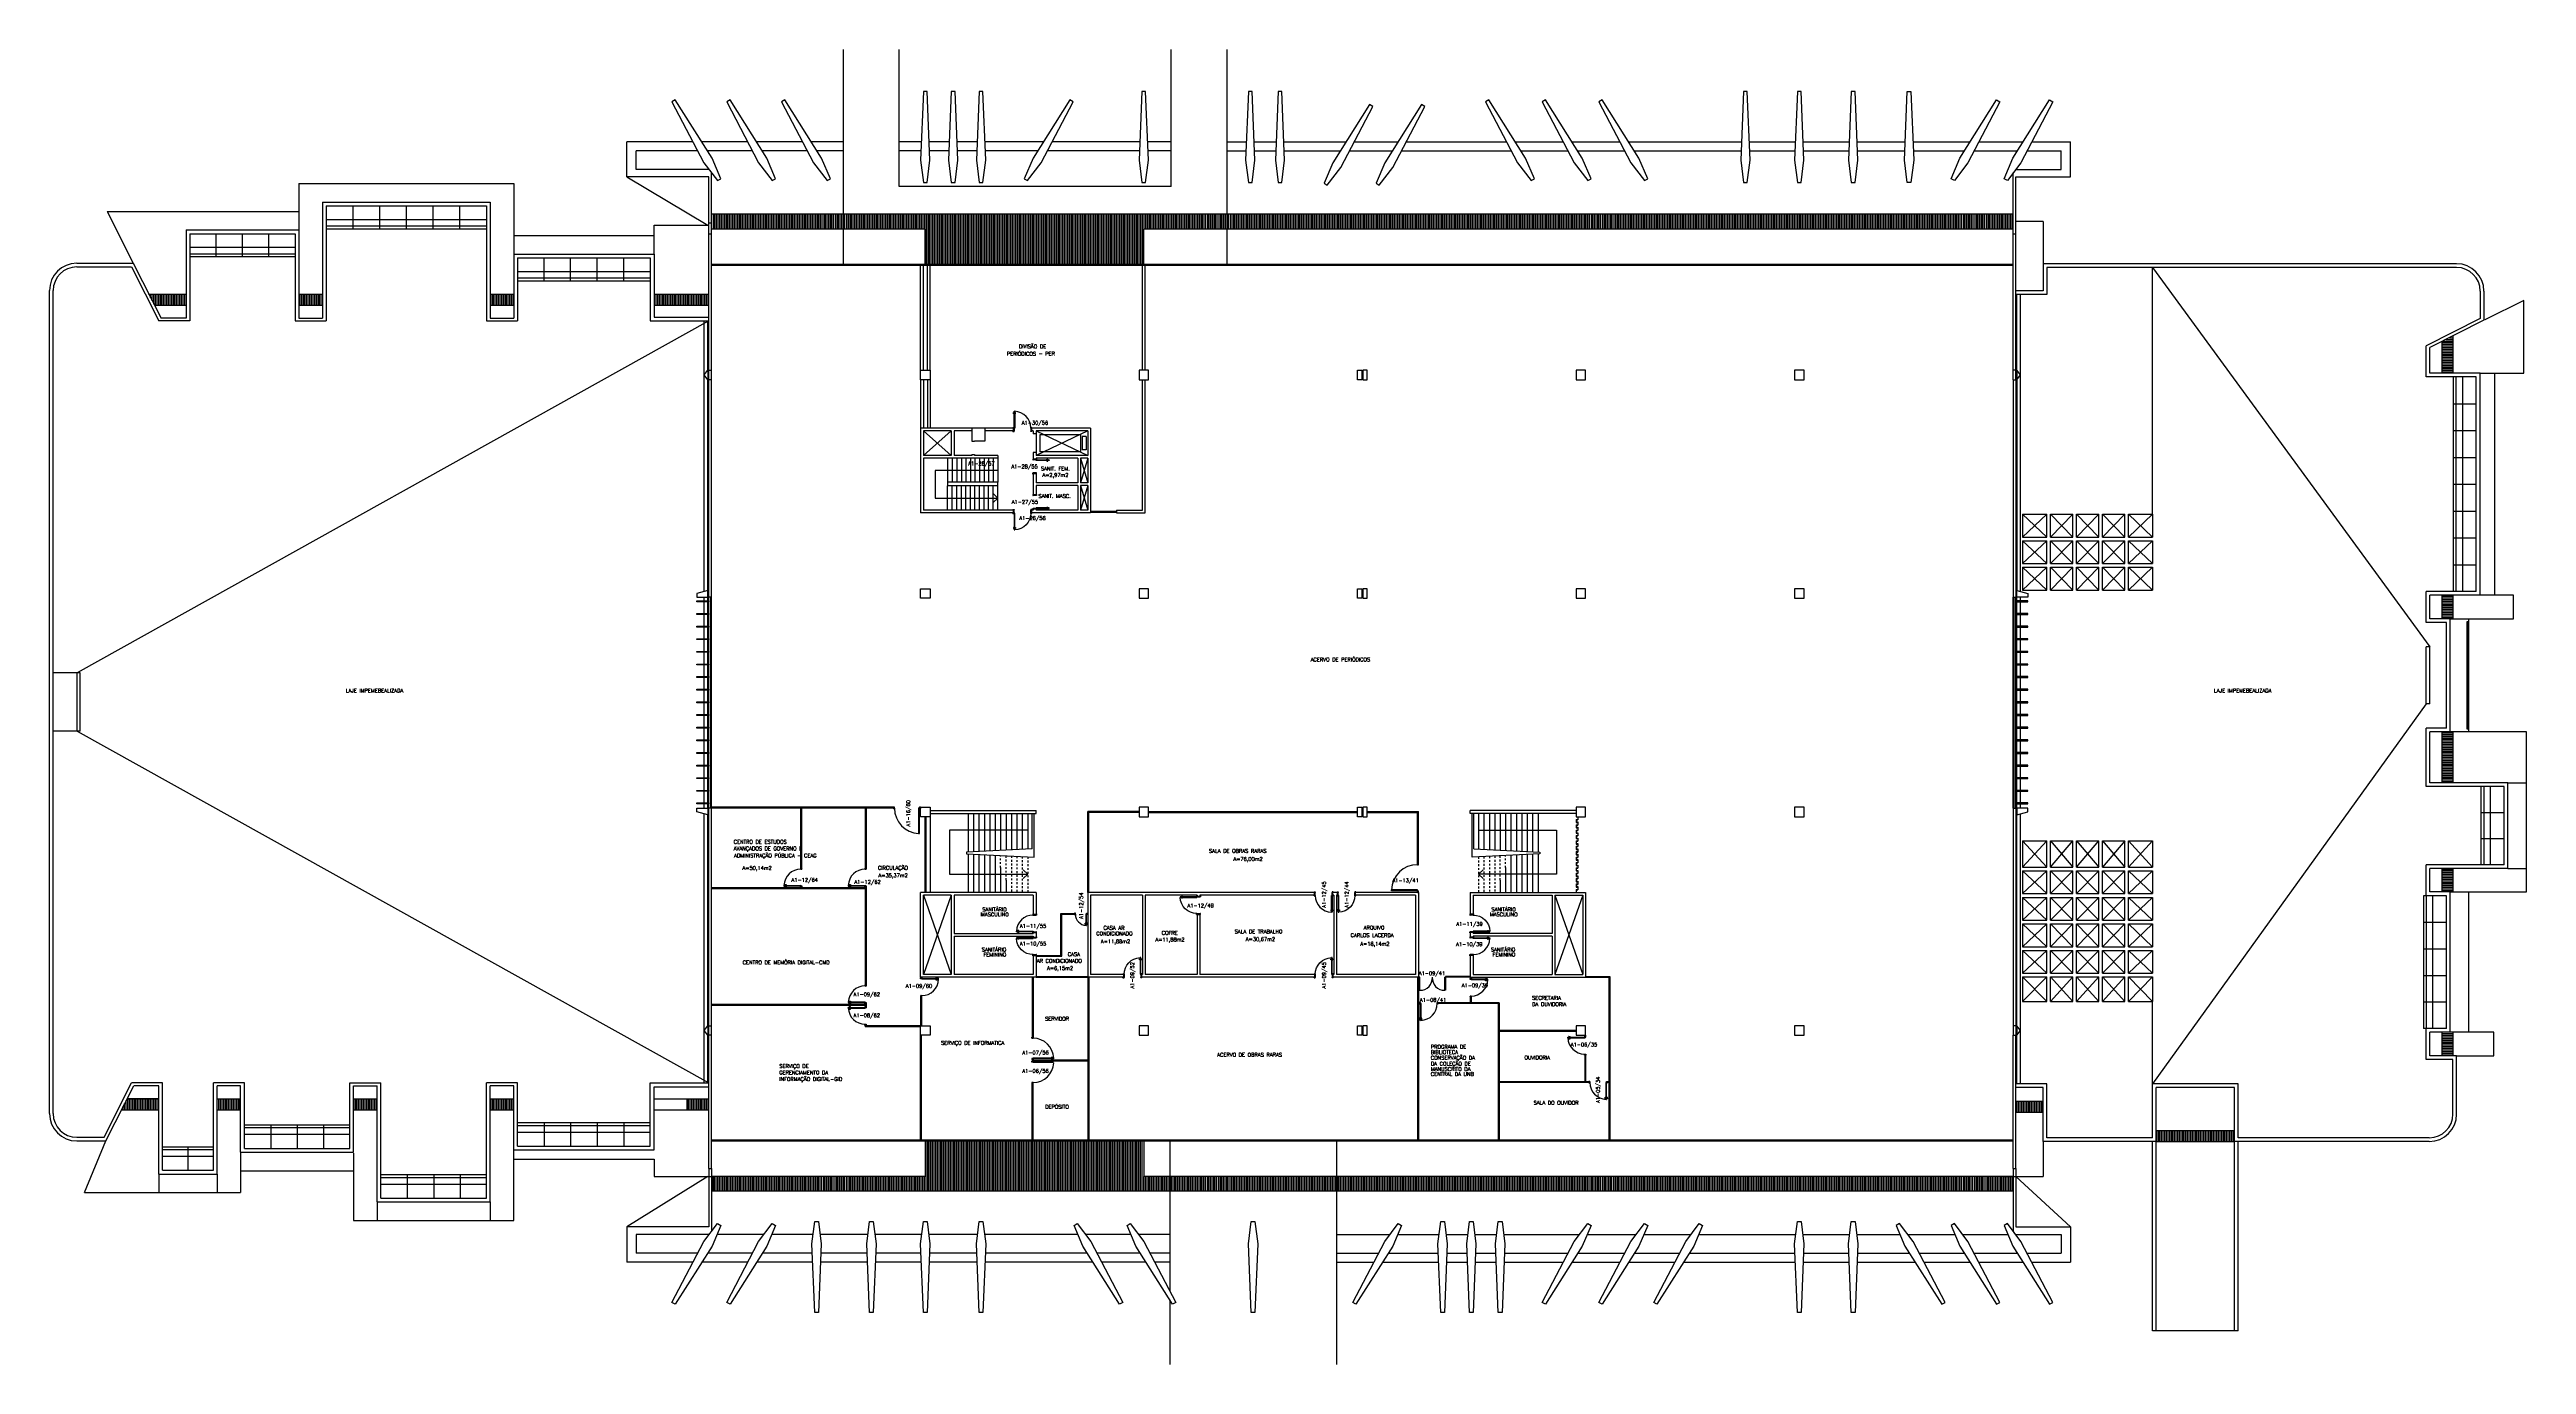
# Model space of a CAD drawing. Extents: x 140 to 273, y 29 to 100.
import ezdxf
from ezdxf.enums import TextEntityAlignment as Align

# ---------------------------------------------------------------- set-up
doc = ezdxf.new("R2010")
doc.units = 0
doc.header["$LTSCALE"] = 0.005
doc.header["$MEASUREMENT"] = 0
doc.linetypes.add('HIDDEN', pattern=[0.375, 0.25, -0.125])
doc.layers.get('0').update_dxf_attribs({"color": 2, "linetype": 'CONTINUOUS'})
for name, color, linetype in [('1', 1, 'CONTINUOUS'), ('2', 2, 'CONTINUOUS'), ('3', 2, 'CONTINUOUS'), ('6', 2, 'CONTINUOUS'), ('DIV2', 1, 'CONTINUOUS'), ('ENDEREÇO', 2, 'CONTINUOUS'), ('MACANETA', 2, 'CONTINUOUS'), ('PORTA', 2, 'CONTINUOUS'), ('PROJ', 1, 'HIDDEN'), ('TEXTO', 2, 'CONTINUOUS'), ('Área', 2, 'CONTINUOUS')]:
    doc.layers.add(name, color=color, linetype=linetype)
doc.layers.get('0').off()
doc.layers.get('0').freeze()
doc.styles.add('UNB-100', font='simplex.shx', dxfattribs={"height": 0.2})

# ---------------------------------------------------------------- blocks, each defined once
blk = doc.blocks.new('*X0')
at = {"color": 0}
for p, q in [((4.02, 13.39), (4.02, 13.56)), ((4.11, 13.39), (4.11, 13.73)), ((4.2, 13.39), (4.2, 13.9)), ((4.29, 13.39), (4.29, 13.99)), ((4.37, 13.39), (4.37, 13.99)), ((4.46, 13.39), (4.46, 13.99)), ((4.55, 13.39), (4.55, 13.99)), ((4.64, 13.39), (4.64, 13.99)), ((4.72, 13.39), (4.72, 13.99)), ((4.81, 13.39), (4.81, 13.99)), ((4.9, 13.39), (4.9, 13.99)), ((4.99, 13.39), (4.99, 13.99)), ((5.07, 13.39), (5.07, 13.99)), ((5.16, 13.39), (5.16, 13.99)), ((5.25, 13.39), (5.25, 13.99)), ((5.34, 13.39), (5.34, 13.99)), ((5.42, 13.39), (5.42, 13.99)), ((5.51, 13.39), (5.51, 13.99)), ((5.6, 13.39), (5.6, 13.99)), ((5.69, 13.39), (5.69, 13.99)), ((5.77, 13.39), (5.77, 13.99)), ((5.86, 13.39), (5.86, 13.99))]:
    blk.add_line(p, q, dxfattribs=at)
blk = doc.blocks.new('*X1')
at = {"color": 0}
for p, q in [((9.1, 13.39), (9.1, 13.99)), ((9.19, 13.39), (9.19, 13.99)), ((9.27, 13.39), (9.27, 13.99)), ((9.36, 13.39), (9.36, 13.99)), ((9.45, 13.39), (9.45, 13.99)), ((9.54, 13.39), (9.54, 13.99)), ((9.62, 13.39), (9.62, 13.99)), ((9.71, 13.39), (9.71, 13.99)), ((9.8, 13.39), (9.8, 13.99)), ((9.89, 13.39), (9.89, 13.99)), ((9.97, 13.39), (9.97, 13.99)), ((10.06, 13.39), (10.06, 13.99)), ((10.15, 13.39), (10.15, 13.99)), ((10.24, 13.39), (10.24, 13.99)), ((10.32, 13.39), (10.32, 13.99))]:
    blk.add_line(p, q, dxfattribs=at)
blk = doc.blocks.new('*X2')
at = {"color": 0}
for p, q in [((16.45, 13.39), (16.45, 13.99)), ((16.54, 13.39), (16.54, 13.99)), ((16.62, 13.39), (16.62, 13.99)), ((16.71, 13.39), (16.71, 13.99)), ((16.8, 13.39), (16.8, 13.99)), ((16.89, 13.39), (16.89, 13.99)), ((16.98, 13.39), (16.98, 13.99)), ((17.06, 13.39), (17.06, 13.99)), ((17.15, 13.39), (17.15, 13.99)), ((17.24, 13.39), (17.24, 13.99)), ((17.32, 13.39), (17.32, 13.99)), ((17.41, 13.39), (17.41, 13.99)), ((17.5, 13.39), (17.5, 13.99)), ((17.59, 13.39), (17.59, 13.99)), ((17.68, 13.39), (17.68, 13.99)), ((23.8, 13.39), (23.8, 13.99)), ((23.89, 13.39), (23.89, 13.99)), ((23.97, 13.39), (23.97, 13.99)), ((24.06, 13.39), (24.06, 13.99)), ((24.15, 13.39), (24.15, 13.99)), ((24.24, 13.39), (24.24, 13.99)), ((24.32, 13.39), (24.32, 13.99)), ((24.41, 13.39), (24.41, 13.99)), ((24.5, 13.39), (24.5, 13.99)), ((24.59, 13.39), (24.59, 13.99)), ((24.67, 13.39), (24.67, 13.99)), ((24.76, 13.39), (24.76, 13.99)), ((24.85, 13.39), (24.85, 13.99)), ((24.94, 13.39), (24.94, 13.99)), ((25.02, 13.39), (25.02, 13.99)), ((34.39, 13.39), (34.39, 13.99)), ((34.47, 13.39), (34.47, 13.99)), ((34.56, 13.39), (34.56, 13.99)), ((34.65, 13.39), (34.65, 13.99)), ((34.74, 13.39), (34.74, 13.99)), ((34.83, 13.39), (34.83, 13.99)), ((34.91, 13.39), (34.91, 13.99)), ((35, 13.39), (35, 13.99)), ((35.09, 13.39), (35.09, 13.99)), ((35.17, 13.39), (35.17, 13.99)), ((35.26, 13.39), (35.26, 13.99)), ((35.35, 13.39), (35.35, 13.99)), ((35.44, 13.39), (35.44, 13.99)), ((35.52, 13.39), (35.52, 13.99))]:
    blk.add_line(p, q, dxfattribs=at)
blk = doc.blocks.new('*X3')
at = {"color": 0}
for p, q in [((5.42, 57.27), (5.42, 57.3)), ((5.51, 57.1), (5.51, 57.3)), ((5.6, 56.93), (5.6, 57.3)), ((5.69, 56.75), (5.69, 57.3)), ((5.77, 56.7), (5.77, 57.3)), ((5.86, 56.7), (5.86, 57.3)), ((5.95, 56.7), (5.95, 57.3)), ((6.04, 56.7), (6.04, 57.3)), ((6.12, 56.7), (6.12, 57.3)), ((6.21, 56.7), (6.21, 57.3)), ((6.3, 56.7), (6.3, 57.3)), ((6.39, 56.7), (6.39, 57.3)), ((6.47, 56.7), (6.47, 57.3)), ((6.56, 56.7), (6.56, 57.3)), ((6.65, 56.7), (6.65, 57.3)), ((6.74, 56.7), (6.74, 57.3)), ((6.82, 56.7), (6.82, 57.3)), ((6.91, 56.7), (6.91, 57.3)), ((7, 56.7), (7, 57.3)), ((7.09, 56.7), (7.09, 57.3)), ((7.17, 56.7), (7.17, 57.3)), ((7.26, 56.7), (7.26, 57.3)), ((7.35, 56.7), (7.35, 57.3)), ((13.56, 56.7), (13.56, 57.3)), ((13.65, 56.7), (13.65, 57.3)), ((13.74, 56.7), (13.74, 57.3)), ((13.82, 56.7), (13.82, 57.3)), ((13.91, 56.7), (13.91, 57.3)), ((14, 56.7), (14, 57.3)), ((14.09, 56.7), (14.09, 57.3)), ((14.18, 56.7), (14.18, 57.3)), ((14.26, 56.7), (14.26, 57.3)), ((14.35, 56.7), (14.35, 57.3)), ((14.44, 56.7), (14.44, 57.3)), ((14.53, 56.7), (14.53, 57.3)), ((14.61, 56.7), (14.61, 57.3)), ((14.7, 56.7), (14.7, 57.3)), ((23.8, 56.7), (23.8, 57.3)), ((23.89, 56.7), (23.89, 57.3)), ((23.97, 56.7), (23.97, 57.3)), ((24.06, 56.7), (24.06, 57.3)), ((24.15, 56.7), (24.15, 57.3)), ((24.24, 56.7), (24.24, 57.3)), ((24.32, 56.7), (24.32, 57.3)), ((24.41, 56.7), (24.41, 57.3)), ((24.5, 56.7), (24.5, 57.3)), ((24.59, 56.7), (24.59, 57.3)), ((24.67, 56.7), (24.67, 57.3)), ((24.76, 56.7), (24.76, 57.3)), ((24.85, 56.7), (24.85, 57.3)), ((24.94, 56.7), (24.94, 57.3)), ((25.02, 56.7), (25.02, 57.3)), ((32.64, 56.7), (32.64, 57.3)), ((32.72, 56.7), (32.72, 57.3)), ((32.81, 56.7), (32.81, 57.3)), ((32.9, 56.7), (32.9, 57.3)), ((32.99, 56.7), (32.99, 57.3)), ((33.08, 56.7), (33.08, 57.3)), ((33.16, 56.7), (33.16, 57.3)), ((33.25, 56.7), (33.25, 57.3)), ((33.34, 56.7), (33.34, 57.3)), ((33.42, 56.7), (33.42, 57.3)), ((33.51, 56.7), (33.51, 57.3)), ((33.6, 56.7), (33.6, 57.3)), ((33.69, 56.7), (33.69, 57.3)), ((33.77, 56.7), (33.77, 57.3)), ((33.86, 56.7), (33.86, 57.3)), ((33.95, 56.7), (33.95, 57.3)), ((34.04, 56.7), (34.04, 57.3)), ((34.12, 56.7), (34.12, 57.3)), ((34.21, 56.7), (34.21, 57.3)), ((34.3, 56.7), (34.3, 57.3)), ((34.39, 56.7), (34.39, 57.3)), ((34.47, 56.7), (34.47, 57.3)), ((34.56, 56.7), (34.56, 57.3)), ((34.65, 56.7), (34.65, 57.3)), ((34.74, 56.7), (34.74, 57.3)), ((34.83, 56.7), (34.83, 57.3)), ((34.91, 56.7), (34.91, 57.3)), ((35, 56.7), (35, 57.3)), ((35.09, 56.7), (35.09, 57.3)), ((35.17, 56.7), (35.17, 57.3)), ((35.26, 56.7), (35.26, 57.3)), ((35.35, 56.7), (35.35, 57.3)), ((35.44, 56.7), (35.44, 57.3)), ((35.52, 56.7), (35.52, 57.3))]:
    blk.add_line(p, q, dxfattribs=at)
blk = doc.blocks.new('*X4')
at = {"color": 0}
for p, q in [((47.25, 9.01), (47.25, 11.71)), ((47.34, 9.01), (47.34, 11.71)), ((47.42, 9.01), (47.42, 11.71)), ((47.51, 9.01), (47.51, 11.71)), ((47.6, 9.01), (47.6, 11.71)), ((47.69, 9.01), (47.69, 11.71)), ((47.77, 9.01), (47.77, 11.71)), ((47.86, 9.01), (47.86, 11.71)), ((47.95, 9.01), (47.95, 11.71)), ((48.04, 9.01), (48.04, 11.71)), ((48.12, 9.01), (48.12, 11.71)), ((48.21, 9.01), (48.21, 11.71)), ((48.3, 9.01), (48.3, 11.71)), ((48.39, 9.01), (48.39, 11.71)), ((48.47, 9.01), (48.47, 11.71)), ((48.56, 9.01), (48.56, 11.71)), ((48.65, 9.01), (48.65, 11.71)), ((48.74, 9.01), (48.74, 11.71)), ((48.82, 9.01), (48.82, 11.71)), ((48.91, 9.01), (48.91, 11.71)), ((49, 9.01), (49, 11.71)), ((49.09, 9.01), (49.09, 11.71)), ((49.17, 9.01), (49.17, 11.71)), ((49.26, 9.01), (49.26, 11.71)), ((49.35, 9.01), (49.35, 11.71)), ((49.44, 9.01), (49.44, 11.71)), ((49.52, 9.01), (49.52, 11.71)), ((49.61, 9.01), (49.61, 11.71)), ((49.7, 9.01), (49.7, 11.71)), ((49.79, 9.01), (49.79, 11.71)), ((49.87, 9.01), (49.87, 11.71)), ((49.96, 9.01), (49.96, 11.71)), ((50.05, 9.01), (50.05, 11.71)), ((50.14, 9.01), (50.14, 11.71)), ((50.22, 9.01), (50.22, 11.71)), ((50.31, 9.01), (50.31, 11.71)), ((50.4, 9.01), (50.4, 11.71)), ((50.49, 9.01), (50.49, 11.71)), ((50.57, 9.01), (50.57, 11.71)), ((50.66, 9.01), (50.66, 11.71)), ((50.75, 9.01), (50.75, 11.71)), ((50.84, 9.01), (50.84, 11.71)), ((50.92, 9.01), (50.92, 11.71)), ((51.01, 9.01), (51.01, 11.71)), ((51.1, 9.01), (51.1, 11.71)), ((51.19, 9.01), (51.19, 11.71)), ((51.27, 9.01), (51.27, 11.71)), ((51.36, 9.01), (51.36, 11.71)), ((51.45, 9.01), (51.45, 11.71)), ((51.54, 9.01), (51.54, 11.71)), ((51.62, 9.01), (51.62, 11.71)), ((51.71, 9.01), (51.71, 11.71)), ((51.8, 9.01), (51.8, 11.71)), ((51.89, 9.01), (51.89, 11.71)), ((51.97, 9.01), (51.97, 11.71)), ((52.06, 9.01), (52.06, 11.71)), ((52.15, 9.01), (52.15, 11.71)), ((52.24, 9.01), (52.24, 11.71)), ((52.32, 9.01), (52.32, 11.71)), ((52.41, 9.01), (52.41, 11.71)), ((52.5, 9.01), (52.5, 11.71)), ((52.59, 9.01), (52.59, 11.71)), ((52.67, 9.01), (52.67, 11.71)), ((52.76, 9.01), (52.76, 11.71)), ((52.85, 9.01), (52.85, 11.71)), ((52.94, 9.01), (52.94, 11.71)), ((53.02, 9.01), (53.02, 11.71)), ((53.11, 9.01), (53.11, 11.71)), ((53.2, 9.01), (53.2, 11.71)), ((53.29, 9.01), (53.29, 11.71)), ((53.37, 9.01), (53.37, 11.71)), ((53.46, 9.01), (53.46, 11.71)), ((53.55, 9.01), (53.55, 11.71)), ((53.64, 9.01), (53.64, 11.71)), ((53.72, 9.01), (53.72, 11.71)), ((53.81, 9.01), (53.81, 11.71)), ((53.9, 9.01), (53.9, 11.71)), ((53.99, 9.01), (53.99, 11.71)), ((54.07, 9.01), (54.07, 11.71)), ((54.16, 9.01), (54.16, 11.71)), ((54.25, 9.01), (54.25, 11.71)), ((54.34, 9.01), (54.34, 11.71)), ((54.42, 9.01), (54.42, 11.71)), ((54.51, 9.01), (54.51, 11.71)), ((54.6, 9.01), (54.6, 11.71)), ((54.69, 9.01), (54.69, 11.71)), ((54.77, 9.01), (54.77, 11.71)), ((54.86, 9.01), (54.86, 11.71)), ((54.95, 9.01), (54.95, 11.71)), ((55.04, 9.01), (55.04, 11.71)), ((55.12, 9.01), (55.12, 11.71)), ((55.21, 9.01), (55.21, 11.71)), ((55.3, 9.01), (55.3, 11.71)), ((55.39, 9.01), (55.39, 11.71)), ((55.47, 9.01), (55.47, 11.71)), ((55.56, 9.01), (55.56, 11.71)), ((55.65, 9.01), (55.65, 11.71)), ((55.74, 9.01), (55.74, 11.71)), ((55.82, 9.01), (55.82, 11.71)), ((55.91, 9.01), (55.91, 11.71)), ((56, 9.01), (56, 11.71)), ((56.09, 9.01), (56.09, 11.71)), ((56.17, 9.01), (56.17, 11.71)), ((56.26, 9.01), (56.26, 11.71)), ((56.35, 9.01), (56.35, 11.71)), ((56.44, 9.01), (56.44, 11.71)), ((56.52, 9.01), (56.52, 11.71)), ((56.61, 9.01), (56.61, 11.71)), ((56.7, 9.01), (56.7, 11.71)), ((56.79, 9.01), (56.79, 11.71)), ((56.87, 9.01), (56.87, 11.71)), ((56.96, 9.01), (56.96, 11.71)), ((57.05, 9.01), (57.05, 11.71)), ((57.14, 9.01), (57.14, 11.71)), ((57.22, 9.01), (57.22, 11.71)), ((57.31, 9.01), (57.31, 11.71)), ((57.4, 9.01), (57.4, 11.71)), ((57.49, 9.01), (57.49, 11.71)), ((57.57, 9.01), (57.57, 11.71)), ((57.66, 9.01), (57.66, 11.71)), ((57.75, 9.01), (57.75, 11.71)), ((57.84, 9.01), (57.84, 11.71)), ((57.92, 9.01), (57.92, 11.71)), ((58.01, 9.01), (58.01, 11.71)), ((58.1, 9.01), (58.1, 11.71)), ((58.19, 9.01), (58.19, 11.71)), ((58.27, 9.01), (58.27, 11.71)), ((58.36, 9.01), (58.36, 11.71)), ((58.45, 9.01), (58.45, 11.71)), ((58.54, 9.01), (58.54, 11.71)), ((58.62, 9.01), (58.62, 11.71)), ((58.71, 9.01), (58.71, 11.71)), ((58.8, 9.01), (58.8, 11.71)), ((58.89, 9.01), (58.89, 11.71)), ((35.79, 9.01), (35.79, 9.81)), ((35.87, 9.01), (35.87, 9.81)), ((35.96, 9.01), (35.96, 9.81)), ((36.05, 9.01), (36.05, 9.81)), ((36.14, 9.01), (36.14, 9.81)), ((36.22, 9.01), (36.22, 9.81)), ((36.31, 9.01), (36.31, 9.81)), ((36.4, 9.01), (36.4, 9.81)), ((36.49, 9.01), (36.49, 9.81)), ((36.57, 9.01), (36.57, 9.81)), ((36.66, 9.01), (36.66, 9.81)), ((36.75, 9.01), (36.75, 9.81)), ((36.84, 9.01), (36.84, 9.81)), ((36.92, 9.01), (36.92, 9.81)), ((37.01, 9.01), (37.01, 9.81)), ((37.1, 9.01), (37.1, 9.81)), ((37.19, 9.01), (37.19, 9.81)), ((37.27, 9.01), (37.27, 9.81)), ((37.36, 9.01), (37.36, 9.81)), ((37.45, 9.01), (37.45, 9.81)), ((37.54, 9.01), (37.54, 9.81)), ((37.62, 9.01), (37.62, 9.81)), ((37.71, 9.01), (37.71, 9.81)), ((37.8, 9.01), (37.8, 9.81)), ((37.89, 9.01), (37.89, 9.81)), ((37.97, 9.01), (37.97, 9.81)), ((38.06, 9.01), (38.06, 9.81)), ((38.15, 9.01), (38.15, 9.81)), ((38.24, 9.01), (38.24, 9.81)), ((38.32, 9.01), (38.32, 9.81)), ((38.41, 9.01), (38.41, 9.81)), ((38.5, 9.01), (38.5, 9.81)), ((38.59, 9.01), (38.59, 9.81)), ((38.67, 9.01), (38.67, 9.81)), ((38.76, 9.01), (38.76, 9.81)), ((38.85, 9.01), (38.85, 9.81)), ((38.94, 9.01), (38.94, 9.81)), ((39.02, 9.01), (39.02, 9.81)), ((39.11, 9.01), (39.11, 9.81)), ((39.2, 9.01), (39.2, 9.81)), ((39.29, 9.01), (39.29, 9.81)), ((39.37, 9.01), (39.37, 9.81)), ((39.46, 9.01), (39.46, 9.81)), ((39.55, 9.01), (39.55, 9.81)), ((39.64, 9.01), (39.64, 9.81)), ((39.72, 9.01), (39.72, 9.81)), ((39.81, 9.01), (39.81, 9.81)), ((39.9, 9.01), (39.9, 9.81)), ((39.99, 9.01), (39.99, 9.81)), ((40.07, 9.01), (40.07, 9.81)), ((40.16, 9.01), (40.16, 9.81)), ((40.25, 9.01), (40.25, 9.81)), ((40.34, 9.01), (40.34, 9.81)), ((40.42, 9.01), (40.42, 9.81)), ((40.51, 9.01), (40.51, 9.81)), ((40.6, 9.01), (40.6, 9.81)), ((40.69, 9.01), (40.69, 9.81)), ((40.77, 9.01), (40.77, 9.81)), ((40.86, 9.01), (40.86, 9.81)), ((40.95, 9.01), (40.95, 9.81)), ((41.04, 9.01), (41.04, 9.81)), ((41.12, 9.01), (41.12, 9.81)), ((41.21, 9.01), (41.21, 9.81)), ((41.3, 9.01), (41.3, 9.81)), ((41.39, 9.01), (41.39, 9.81)), ((41.47, 9.01), (41.47, 9.81)), ((41.56, 9.01), (41.56, 9.81)), ((41.65, 9.01), (41.65, 9.81)), ((41.74, 9.01), (41.74, 9.81)), ((41.82, 9.01), (41.82, 9.81)), ((41.91, 9.01), (41.91, 9.81)), ((42, 9.01), (42, 9.81)), ((42.09, 9.01), (42.09, 9.81)), ((42.17, 9.01), (42.17, 9.81)), ((42.26, 9.01), (42.26, 9.81)), ((42.35, 9.01), (42.35, 9.81)), ((42.44, 9.01), (42.44, 9.81)), ((42.52, 9.01), (42.52, 9.81)), ((42.61, 9.01), (42.61, 9.81)), ((42.7, 9.01), (42.7, 9.81)), ((42.79, 9.01), (42.79, 9.81)), ((42.87, 9.01), (42.87, 9.81)), ((42.96, 9.01), (42.96, 9.81)), ((43.05, 9.01), (43.05, 9.81)), ((43.14, 9.01), (43.14, 9.81)), ((43.22, 9.01), (43.22, 9.81)), ((43.31, 9.01), (43.31, 9.81)), ((43.4, 9.01), (43.4, 9.81)), ((43.49, 9.01), (43.49, 9.81)), ((43.57, 9.01), (43.57, 9.81)), ((43.66, 9.01), (43.66, 9.81)), ((43.75, 9.01), (43.75, 9.81)), ((43.84, 9.01), (43.84, 9.81)), ((43.92, 9.01), (43.92, 9.81)), ((44.01, 9.01), (44.01, 9.81)), ((44.1, 9.01), (44.1, 9.81)), ((44.19, 9.01), (44.19, 9.81)), ((44.27, 9.01), (44.27, 9.81)), ((44.36, 9.01), (44.36, 9.81)), ((44.45, 9.01), (44.45, 9.81)), ((44.54, 9.01), (44.54, 9.81)), ((44.62, 9.01), (44.62, 9.81)), ((44.71, 9.01), (44.71, 9.81)), ((44.8, 9.01), (44.8, 9.81)), ((44.89, 9.01), (44.89, 9.81)), ((44.97, 9.01), (44.97, 9.81)), ((45.06, 9.01), (45.06, 9.81)), ((45.15, 9.01), (45.15, 9.81)), ((45.24, 9.01), (45.24, 9.81)), ((45.32, 9.01), (45.32, 9.81)), ((45.41, 9.01), (45.41, 9.81)), ((45.5, 9.01), (45.5, 9.81)), ((45.59, 9.01), (45.59, 9.81)), ((45.67, 9.01), (45.67, 9.81)), ((45.76, 9.01), (45.76, 9.81)), ((45.85, 9.01), (45.85, 9.81)), ((45.94, 9.01), (45.94, 9.81)), ((46.02, 9.01), (46.02, 9.81)), ((46.11, 9.01), (46.11, 9.81)), ((46.2, 9.01), (46.2, 9.81)), ((46.29, 9.01), (46.29, 9.81)), ((46.37, 9.01), (46.37, 9.81)), ((46.46, 9.01), (46.46, 9.81)), ((46.55, 9.01), (46.55, 9.81)), ((46.64, 9.01), (46.64, 9.81)), ((46.72, 9.01), (46.72, 9.81)), ((46.81, 9.01), (46.81, 9.81)), ((46.9, 9.01), (46.9, 9.81)), ((46.99, 9.01), (46.99, 9.81)), ((47.07, 9.01), (47.07, 9.81)), ((47.16, 9.01), (47.16, 9.81)), ((58.97, 9.01), (58.97, 9.81)), ((59.06, 9.01), (59.06, 9.81)), ((59.15, 9.01), (59.15, 9.81)), ((59.24, 9.01), (59.24, 9.81)), ((59.32, 9.01), (59.32, 9.81)), ((59.41, 9.01), (59.41, 9.81)), ((59.5, 9.01), (59.5, 9.81)), ((59.59, 9.01), (59.59, 9.81)), ((59.67, 9.01), (59.67, 9.81)), ((59.76, 9.01), (59.76, 9.81)), ((59.85, 9.01), (59.85, 9.81)), ((59.94, 9.01), (59.94, 9.81)), ((60.02, 9.01), (60.02, 9.81)), ((60.11, 9.01), (60.11, 9.81)), ((60.2, 9.01), (60.2, 9.81)), ((60.29, 9.01), (60.29, 9.81)), ((60.37, 9.01), (60.37, 9.81)), ((60.46, 9.01), (60.46, 9.81)), ((60.55, 9.01), (60.55, 9.81)), ((60.64, 9.01), (60.64, 9.81)), ((60.72, 9.01), (60.72, 9.81)), ((60.81, 9.01), (60.81, 9.81)), ((60.9, 9.01), (60.9, 9.81)), ((60.99, 9.01), (60.99, 9.81)), ((61.07, 9.01), (61.07, 9.81)), ((61.16, 9.01), (61.16, 9.81)), ((61.25, 9.01), (61.25, 9.81)), ((61.34, 9.01), (61.34, 9.81)), ((61.42, 9.01), (61.42, 9.81)), ((61.51, 9.01), (61.51, 9.81)), ((61.6, 9.01), (61.6, 9.81)), ((61.69, 9.01), (61.69, 9.81)), ((61.77, 9.01), (61.77, 9.81)), ((61.86, 9.01), (61.86, 9.81)), ((61.95, 9.01), (61.95, 9.81)), ((62.04, 9.01), (62.04, 9.81)), ((62.12, 9.01), (62.12, 9.81)), ((62.21, 9.01), (62.21, 9.81)), ((62.3, 9.01), (62.3, 9.81)), ((62.39, 9.01), (62.39, 9.81)), ((62.47, 9.01), (62.47, 9.81)), ((62.56, 9.01), (62.56, 9.81)), ((62.65, 9.01), (62.65, 9.81)), ((62.74, 9.01), (62.74, 9.81)), ((62.82, 9.01), (62.82, 9.81)), ((62.91, 9.01), (62.91, 9.81)), ((63, 9.01), (63, 9.81)), ((63.09, 9.01), (63.09, 9.81)), ((63.17, 9.01), (63.17, 9.81)), ((63.26, 9.01), (63.26, 9.81)), ((63.35, 9.01), (63.35, 9.81)), ((63.44, 9.01), (63.44, 9.81)), ((63.52, 9.01), (63.52, 9.81)), ((63.61, 9.01), (63.61, 9.81)), ((63.7, 9.01), (63.7, 9.81)), ((63.79, 9.01), (63.79, 9.81)), ((63.87, 9.01), (63.87, 9.81)), ((63.96, 9.01), (63.96, 9.81)), ((64.05, 9.01), (64.05, 9.81)), ((64.14, 9.01), (64.14, 9.81)), ((64.22, 9.01), (64.22, 9.81)), ((64.31, 9.01), (64.31, 9.81)), ((64.4, 9.01), (64.4, 9.81)), ((64.49, 9.01), (64.49, 9.81)), ((64.57, 9.01), (64.57, 9.81)), ((64.66, 9.01), (64.66, 9.81)), ((64.75, 9.01), (64.75, 9.81)), ((64.84, 9.01), (64.84, 9.81)), ((64.92, 9.01), (64.92, 9.81)), ((65.01, 9.01), (65.01, 9.81)), ((65.1, 9.01), (65.1, 9.81)), ((65.19, 9.01), (65.19, 9.81)), ((65.27, 9.01), (65.27, 9.81)), ((65.36, 9.01), (65.36, 9.81)), ((65.45, 9.01), (65.45, 9.81)), ((65.54, 9.01), (65.54, 9.81)), ((65.62, 9.01), (65.62, 9.81)), ((65.71, 9.01), (65.71, 9.81)), ((65.8, 9.01), (65.8, 9.81)), ((65.89, 9.01), (65.89, 9.81)), ((65.97, 9.01), (65.97, 9.81)), ((66.06, 9.01), (66.06, 9.81)), ((66.15, 9.01), (66.15, 9.81)), ((66.24, 9.01), (66.24, 9.81)), ((66.32, 9.01), (66.32, 9.81)), ((66.41, 9.01), (66.41, 9.81)), ((66.5, 9.01), (66.5, 9.81)), ((66.59, 9.01), (66.59, 9.81)), ((66.67, 9.01), (66.67, 9.81)), ((66.76, 9.01), (66.76, 9.81)), ((66.85, 9.01), (66.85, 9.81)), ((66.94, 9.01), (66.94, 9.81)), ((67.02, 9.01), (67.02, 9.81)), ((67.11, 9.01), (67.11, 9.81)), ((67.2, 9.01), (67.2, 9.81)), ((67.29, 9.01), (67.29, 9.81)), ((67.37, 9.01), (67.37, 9.81)), ((67.46, 9.01), (67.46, 9.81)), ((67.55, 9.01), (67.55, 9.81)), ((67.64, 9.01), (67.64, 9.81)), ((67.72, 9.01), (67.72, 9.81)), ((67.81, 9.01), (67.81, 9.81)), ((67.9, 9.01), (67.9, 9.81)), ((67.99, 9.01), (67.99, 9.81)), ((68.07, 9.01), (68.07, 9.81)), ((68.16, 9.01), (68.16, 9.81)), ((68.25, 9.01), (68.25, 9.81)), ((68.34, 9.01), (68.34, 9.81)), ((68.42, 9.01), (68.42, 9.81)), ((68.51, 9.01), (68.51, 9.81)), ((68.6, 9.01), (68.6, 9.81)), ((68.69, 9.01), (68.69, 9.81)), ((68.77, 9.01), (68.77, 9.81)), ((68.86, 9.01), (68.86, 9.81)), ((68.95, 9.01), (68.95, 9.81)), ((69.04, 9.01), (69.04, 9.81)), ((69.12, 9.01), (69.12, 9.81)), ((69.21, 9.01), (69.21, 9.81)), ((69.3, 9.01), (69.3, 9.81)), ((69.39, 9.01), (69.39, 9.81)), ((69.47, 9.01), (69.47, 9.81)), ((69.56, 9.01), (69.56, 9.81)), ((69.65, 9.01), (69.65, 9.81)), ((69.74, 9.01), (69.74, 9.81)), ((69.82, 9.01), (69.82, 9.81)), ((69.91, 9.01), (69.91, 9.81)), ((70, 9.01), (70, 9.81)), ((70.09, 9.01), (70.09, 9.81)), ((70.17, 9.01), (70.17, 9.81)), ((70.26, 9.01), (70.26, 9.81)), ((70.35, 9.01), (70.35, 9.81)), ((70.44, 9.01), (70.44, 9.81)), ((70.52, 9.01), (70.52, 9.81)), ((70.61, 9.01), (70.61, 9.81)), ((70.7, 9.01), (70.7, 9.81)), ((70.79, 9.01), (70.79, 9.81)), ((70.87, 9.01), (70.87, 9.81)), ((70.96, 9.01), (70.96, 9.81)), ((71.05, 9.01), (71.05, 9.81)), ((71.14, 9.01), (71.14, 9.81)), ((71.22, 9.01), (71.22, 9.81)), ((71.31, 9.01), (71.31, 9.81)), ((71.4, 9.01), (71.4, 9.81)), ((71.49, 9.01), (71.49, 9.81)), ((71.57, 9.01), (71.57, 9.81)), ((71.66, 9.01), (71.66, 9.81)), ((71.75, 9.01), (71.75, 9.81)), ((71.84, 9.01), (71.84, 9.81)), ((71.92, 9.01), (71.92, 9.81)), ((72.01, 9.01), (72.01, 9.81)), ((72.1, 9.01), (72.1, 9.81)), ((72.19, 9.01), (72.19, 9.81)), ((72.27, 9.01), (72.27, 9.81)), ((72.36, 9.01), (72.36, 9.81)), ((72.45, 9.01), (72.45, 9.81)), ((72.54, 9.01), (72.54, 9.81)), ((72.62, 9.01), (72.62, 9.81)), ((72.71, 9.01), (72.71, 9.81)), ((72.8, 9.01), (72.8, 9.81)), ((72.89, 9.01), (72.89, 9.81)), ((72.97, 9.01), (72.97, 9.81)), ((73.06, 9.01), (73.06, 9.81)), ((73.15, 9.01), (73.15, 9.81)), ((73.24, 9.01), (73.24, 9.81)), ((73.32, 9.01), (73.32, 9.81)), ((73.41, 9.01), (73.41, 9.81)), ((73.5, 9.01), (73.5, 9.81)), ((73.59, 9.01), (73.59, 9.81)), ((73.67, 9.01), (73.67, 9.81)), ((73.76, 9.01), (73.76, 9.81)), ((73.85, 9.01), (73.85, 9.81)), ((73.94, 9.01), (73.94, 9.81)), ((74.02, 9.01), (74.02, 9.81)), ((74.11, 9.01), (74.11, 9.81)), ((74.2, 9.01), (74.2, 9.81)), ((74.29, 9.01), (74.29, 9.81)), ((74.37, 9.01), (74.37, 9.81)), ((74.46, 9.01), (74.46, 9.81)), ((74.55, 9.01), (74.55, 9.81)), ((74.64, 9.01), (74.64, 9.81)), ((74.72, 9.01), (74.72, 9.81)), ((74.81, 9.01), (74.81, 9.81)), ((74.9, 9.01), (74.9, 9.81)), ((74.99, 9.01), (74.99, 9.81)), ((75.07, 9.01), (75.07, 9.81)), ((75.16, 9.01), (75.16, 9.81)), ((75.25, 9.01), (75.25, 9.81)), ((75.34, 9.01), (75.34, 9.81)), ((75.42, 9.01), (75.42, 9.81)), ((75.51, 9.01), (75.51, 9.81)), ((75.6, 9.01), (75.6, 9.81)), ((75.69, 9.01), (75.69, 9.81)), ((75.77, 9.01), (75.77, 9.81)), ((75.86, 9.01), (75.86, 9.81)), ((75.95, 9.01), (75.95, 9.81)), ((76.04, 9.01), (76.04, 9.81)), ((76.12, 9.01), (76.12, 9.81)), ((76.21, 9.01), (76.21, 9.81)), ((76.3, 9.01), (76.3, 9.81)), ((76.39, 9.01), (76.39, 9.81)), ((76.47, 9.01), (76.47, 9.81)), ((76.56, 9.01), (76.56, 9.81)), ((76.65, 9.01), (76.65, 9.81)), ((76.74, 9.01), (76.74, 9.81)), ((76.82, 9.01), (76.82, 9.81)), ((76.91, 9.01), (76.91, 9.81)), ((77, 9.01), (77, 9.81)), ((77.09, 9.01), (77.09, 9.81)), ((77.17, 9.01), (77.17, 9.81)), ((77.26, 9.01), (77.26, 9.81)), ((77.35, 9.01), (77.35, 9.81)), ((77.44, 9.01), (77.44, 9.81)), ((77.52, 9.01), (77.52, 9.81)), ((77.61, 9.01), (77.61, 9.81)), ((77.7, 9.01), (77.7, 9.81)), ((77.79, 9.01), (77.79, 9.81)), ((77.87, 9.01), (77.87, 9.81)), ((77.96, 9.01), (77.96, 9.81)), ((78.05, 9.01), (78.05, 9.81)), ((78.14, 9.01), (78.14, 9.81)), ((78.22, 9.01), (78.22, 9.81)), ((78.31, 9.01), (78.31, 9.81)), ((78.4, 9.01), (78.4, 9.81)), ((78.49, 9.01), (78.49, 9.81)), ((78.57, 9.01), (78.57, 9.81)), ((78.66, 9.01), (78.66, 9.81)), ((78.75, 9.01), (78.75, 9.81)), ((78.84, 9.01), (78.84, 9.81)), ((78.92, 9.01), (78.92, 9.81)), ((79.01, 9.01), (79.01, 9.81)), ((79.1, 9.01), (79.1, 9.81)), ((79.19, 9.01), (79.19, 9.81)), ((79.27, 9.01), (79.27, 9.81)), ((79.36, 9.01), (79.36, 9.81)), ((79.45, 9.01), (79.45, 9.81)), ((79.54, 9.01), (79.54, 9.81)), ((79.62, 9.01), (79.62, 9.81)), ((79.71, 9.01), (79.71, 9.81)), ((79.8, 9.01), (79.8, 9.81)), ((79.89, 9.01), (79.89, 9.81)), ((79.97, 9.01), (79.97, 9.81)), ((80.06, 9.01), (80.06, 9.81)), ((80.15, 9.01), (80.15, 9.81)), ((80.24, 9.01), (80.24, 9.81)), ((80.32, 9.01), (80.32, 9.81)), ((80.41, 9.01), (80.41, 9.81)), ((80.5, 9.01), (80.5, 9.81)), ((80.59, 9.01), (80.59, 9.81)), ((80.67, 9.01), (80.67, 9.81)), ((80.76, 9.01), (80.76, 9.81)), ((80.85, 9.01), (80.85, 9.81)), ((80.94, 9.01), (80.94, 9.81)), ((81.02, 9.01), (81.02, 9.81)), ((81.11, 9.01), (81.11, 9.81)), ((81.2, 9.01), (81.2, 9.81)), ((81.29, 9.01), (81.29, 9.81)), ((81.37, 9.01), (81.37, 9.81)), ((81.46, 9.01), (81.46, 9.81)), ((81.55, 9.01), (81.55, 9.81)), ((81.64, 9.01), (81.64, 9.81)), ((81.72, 9.01), (81.72, 9.81)), ((81.81, 9.01), (81.81, 9.81)), ((81.9, 9.01), (81.9, 9.81)), ((81.99, 9.01), (81.99, 9.81)), ((82.07, 9.01), (82.07, 9.81)), ((82.16, 9.01), (82.16, 9.81)), ((82.25, 9.01), (82.25, 9.81)), ((82.34, 9.01), (82.34, 9.81)), ((82.42, 9.01), (82.42, 9.81)), ((82.51, 9.01), (82.51, 9.81)), ((82.6, 9.01), (82.6, 9.81)), ((82.69, 9.01), (82.69, 9.81)), ((82.77, 9.01), (82.77, 9.81)), ((82.86, 9.01), (82.86, 9.81)), ((82.95, 9.01), (82.95, 9.81)), ((83.04, 9.01), (83.04, 9.81)), ((83.12, 9.01), (83.12, 9.81)), ((83.21, 9.01), (83.21, 9.81)), ((83.3, 9.01), (83.3, 9.81)), ((83.39, 9.01), (83.39, 9.81)), ((83.47, 9.01), (83.47, 9.81)), ((83.56, 9.01), (83.56, 9.81)), ((83.65, 9.01), (83.65, 9.81)), ((83.74, 9.01), (83.74, 9.81)), ((83.82, 9.01), (83.82, 9.81)), ((83.91, 9.01), (83.91, 9.81)), ((84, 9.01), (84, 9.81)), ((84.09, 9.01), (84.09, 9.81)), ((84.17, 9.01), (84.17, 9.81)), ((84.26, 9.01), (84.26, 9.81)), ((84.35, 9.01), (84.35, 9.81)), ((84.44, 9.01), (84.44, 9.81)), ((84.52, 9.01), (84.52, 9.81)), ((84.61, 9.01), (84.61, 9.81)), ((84.7, 9.01), (84.7, 9.81)), ((84.79, 9.01), (84.79, 9.81)), ((84.87, 9.01), (84.87, 9.81)), ((84.96, 9.01), (84.96, 9.81)), ((85.05, 9.01), (85.05, 9.81)), ((85.14, 9.01), (85.14, 9.81)), ((85.22, 9.01), (85.22, 9.81)), ((85.31, 9.01), (85.31, 9.81)), ((85.4, 9.01), (85.4, 9.81)), ((85.49, 9.01), (85.49, 9.81)), ((85.57, 9.01), (85.57, 9.81)), ((85.66, 9.01), (85.66, 9.81)), ((85.75, 9.01), (85.75, 9.81)), ((85.84, 9.01), (85.84, 9.81)), ((85.92, 9.01), (85.92, 9.81)), ((86.01, 9.01), (86.01, 9.81)), ((86.1, 9.01), (86.1, 9.81)), ((86.19, 9.01), (86.19, 9.81)), ((86.27, 9.01), (86.27, 9.81)), ((86.36, 9.01), (86.36, 9.81)), ((86.45, 9.01), (86.45, 9.81)), ((86.54, 9.01), (86.54, 9.81)), ((86.62, 9.01), (86.62, 9.81)), ((86.71, 9.01), (86.71, 9.81)), ((86.8, 9.01), (86.8, 9.81)), ((86.89, 9.01), (86.89, 9.81)), ((86.97, 9.01), (86.97, 9.81)), ((87.06, 9.01), (87.06, 9.81)), ((87.15, 9.01), (87.15, 9.81)), ((87.24, 9.01), (87.24, 9.81)), ((87.32, 9.01), (87.32, 9.81)), ((87.41, 9.01), (87.41, 9.81)), ((87.5, 9.01), (87.5, 9.81)), ((87.59, 9.01), (87.59, 9.81)), ((87.67, 9.01), (87.67, 9.81)), ((87.76, 9.01), (87.76, 9.81)), ((87.85, 9.01), (87.85, 9.81)), ((87.94, 9.01), (87.94, 9.81)), ((88.02, 9.01), (88.02, 9.81)), ((88.11, 9.01), (88.11, 9.81)), ((88.2, 9.01), (88.2, 9.81)), ((88.29, 9.01), (88.29, 9.81)), ((88.37, 9.01), (88.37, 9.81)), ((88.46, 9.01), (88.46, 9.81)), ((88.55, 9.01), (88.55, 9.81)), ((88.64, 9.01), (88.64, 9.81)), ((88.72, 9.01), (88.72, 9.81)), ((88.81, 9.01), (88.81, 9.81)), ((88.9, 9.01), (88.9, 9.81)), ((88.99, 9.01), (88.99, 9.81)), ((89.07, 9.01), (89.07, 9.81)), ((89.16, 9.01), (89.16, 9.81)), ((89.25, 9.01), (89.25, 9.81)), ((89.34, 9.01), (89.34, 9.81)), ((89.42, 9.01), (89.42, 9.81)), ((89.51, 9.01), (89.51, 9.81)), ((89.6, 9.01), (89.6, 9.81)), ((89.69, 9.01), (89.69, 9.81)), ((89.77, 9.01), (89.77, 9.81)), ((89.86, 9.01), (89.86, 9.81)), ((89.95, 9.01), (89.95, 9.81)), ((90.04, 9.01), (90.04, 9.81)), ((90.12, 9.01), (90.12, 9.81)), ((90.21, 9.01), (90.21, 9.81)), ((90.3, 9.01), (90.3, 9.81)), ((90.39, 9.01), (90.39, 9.81)), ((90.47, 9.01), (90.47, 9.81)), ((90.56, 9.01), (90.56, 9.81)), ((90.65, 9.01), (90.65, 9.81)), ((90.74, 9.01), (90.74, 9.81)), ((90.82, 9.01), (90.82, 9.81)), ((90.91, 9.01), (90.91, 9.81)), ((91, 9.01), (91, 9.81)), ((91.09, 9.01), (91.09, 9.81)), ((91.17, 9.01), (91.17, 9.81)), ((91.26, 9.01), (91.26, 9.81)), ((91.35, 9.01), (91.35, 9.81)), ((91.44, 9.01), (91.44, 9.81)), ((91.52, 9.01), (91.52, 9.81)), ((91.61, 9.01), (91.61, 9.81)), ((91.7, 9.01), (91.7, 9.81)), ((91.79, 9.01), (91.79, 9.81)), ((91.87, 9.01), (91.87, 9.81)), ((91.96, 9.01), (91.96, 9.81)), ((92.05, 9.01), (92.05, 9.81)), ((92.14, 9.01), (92.14, 9.81)), ((92.22, 9.01), (92.22, 9.81)), ((92.31, 9.01), (92.31, 9.81)), ((92.4, 9.01), (92.4, 9.81)), ((92.49, 9.01), (92.49, 9.81)), ((92.57, 9.01), (92.57, 9.81)), ((92.66, 9.01), (92.66, 9.81)), ((92.75, 9.01), (92.75, 9.81)), ((92.84, 9.01), (92.84, 9.81)), ((92.92, 9.01), (92.92, 9.81)), ((93.01, 9.01), (93.01, 9.81)), ((93.1, 9.01), (93.1, 9.81)), ((93.19, 9.01), (93.19, 9.81)), ((93.27, 9.01), (93.27, 9.81)), ((93.36, 9.01), (93.36, 9.81)), ((93.45, 9.01), (93.45, 9.81)), ((93.54, 9.01), (93.54, 9.81)), ((93.62, 9.01), (93.62, 9.81)), ((93.71, 9.01), (93.71, 9.81)), ((93.8, 9.01), (93.8, 9.81)), ((93.89, 9.01), (93.89, 9.81)), ((93.97, 9.01), (93.97, 9.81)), ((94.06, 9.01), (94.06, 9.81)), ((94.15, 9.01), (94.15, 9.81)), ((94.24, 9.01), (94.24, 9.81)), ((94.32, 9.01), (94.32, 9.81)), ((94.41, 9.01), (94.41, 9.81)), ((94.5, 9.01), (94.5, 9.81)), ((94.59, 9.01), (94.59, 9.81)), ((94.67, 9.01), (94.67, 9.81)), ((94.76, 9.01), (94.76, 9.81)), ((94.85, 9.01), (94.85, 9.81)), ((94.94, 9.01), (94.94, 9.81)), ((95.02, 9.01), (95.02, 9.81)), ((95.11, 9.01), (95.11, 9.81)), ((95.2, 9.01), (95.2, 9.81)), ((95.29, 9.01), (95.29, 9.81)), ((95.37, 9.01), (95.37, 9.81)), ((95.46, 9.01), (95.46, 9.81)), ((95.55, 9.01), (95.55, 9.81)), ((95.64, 9.01), (95.64, 9.81)), ((95.72, 9.01), (95.72, 9.81)), ((95.81, 9.01), (95.81, 9.81)), ((95.9, 9.01), (95.9, 9.81)), ((95.99, 9.01), (95.99, 9.81)), ((96.07, 9.01), (96.07, 9.81)), ((96.16, 9.01), (96.16, 9.81)), ((96.25, 9.01), (96.25, 9.81)), ((96.34, 9.01), (96.34, 9.81)), ((96.42, 9.01), (96.42, 9.81)), ((96.51, 9.01), (96.51, 9.81)), ((96.6, 9.01), (96.6, 9.81)), ((96.69, 9.01), (96.69, 9.81)), ((96.77, 9.01), (96.77, 9.81)), ((96.86, 9.01), (96.86, 9.81)), ((96.95, 9.01), (96.95, 9.81)), ((97.04, 9.01), (97.04, 9.81)), ((97.12, 9.01), (97.12, 9.81)), ((97.21, 9.01), (97.21, 9.81)), ((97.3, 9.01), (97.3, 9.81)), ((97.39, 9.01), (97.39, 9.81)), ((97.47, 9.01), (97.47, 9.81)), ((97.56, 9.01), (97.56, 9.81)), ((97.65, 9.01), (97.65, 9.81)), ((97.74, 9.01), (97.74, 9.81)), ((97.82, 9.01), (97.82, 9.81)), ((97.91, 9.01), (97.91, 9.81)), ((98, 9.01), (98, 9.81)), ((98.09, 9.01), (98.09, 9.81)), ((98.17, 9.01), (98.17, 9.81)), ((98.26, 9.01), (98.26, 9.81)), ((98.35, 9.01), (98.35, 9.81)), ((98.44, 9.01), (98.44, 9.81)), ((98.52, 9.01), (98.52, 9.81)), ((98.61, 9.01), (98.61, 9.81)), ((98.7, 9.01), (98.7, 9.81)), ((98.79, 9.01), (98.79, 9.81)), ((98.87, 9.01), (98.87, 9.81)), ((98.96, 9.01), (98.96, 9.81)), ((99.05, 9.01), (99.05, 9.81)), ((99.14, 9.01), (99.14, 9.81)), ((99.22, 9.01), (99.22, 9.81)), ((99.31, 9.01), (99.31, 9.81)), ((99.4, 9.01), (99.4, 9.81)), ((99.49, 9.01), (99.49, 9.81)), ((99.57, 9.01), (99.57, 9.81)), ((99.66, 9.01), (99.66, 9.81)), ((99.75, 9.01), (99.75, 9.81)), ((99.84, 9.01), (99.84, 9.81)), ((99.92, 9.01), (99.92, 9.81)), ((100.01, 9.01), (100.01, 9.81)), ((100.1, 9.01), (100.1, 9.81)), ((100.19, 9.01), (100.19, 9.81)), ((100.28, 9.01), (100.28, 9.81)), ((100.36, 9.01), (100.36, 9.81)), ((100.45, 9.01), (100.45, 9.81)), ((100.54, 9.01), (100.54, 9.81)), ((100.62, 9.01), (100.62, 9.81)), ((100.71, 9.01), (100.71, 9.81)), ((100.8, 9.01), (100.8, 9.81)), ((100.89, 9.01), (100.89, 9.81)), ((100.97, 9.01), (100.97, 9.81)), ((101.06, 9.01), (101.06, 9.81)), ((101.15, 9.01), (101.15, 9.81)), ((101.24, 9.01), (101.24, 9.81)), ((101.33, 9.01), (101.33, 9.81)), ((101.41, 9.01), (101.41, 9.81)), ((101.5, 9.01), (101.5, 9.81)), ((101.59, 9.01), (101.59, 9.81)), ((101.67, 9.01), (101.67, 9.81)), ((101.76, 9.01), (101.76, 9.81)), ((101.85, 9.01), (101.85, 9.81)), ((101.94, 9.01), (101.94, 9.81)), ((102.03, 9.01), (102.03, 9.81)), ((102.11, 9.01), (102.11, 9.81)), ((102.2, 9.01), (102.2, 9.81)), ((102.29, 9.01), (102.29, 9.81)), ((102.38, 9.01), (102.38, 9.81)), ((102.46, 9.01), (102.46, 9.81)), ((102.55, 9.01), (102.55, 9.81)), ((102.64, 9.01), (102.64, 9.81)), ((102.72, 9.01), (102.72, 9.81)), ((102.81, 9.01), (102.81, 9.81)), ((102.9, 9.01), (102.9, 9.81)), ((102.99, 9.01), (102.99, 9.81)), ((103.08, 9.01), (103.08, 9.81)), ((103.16, 9.01), (103.16, 9.81)), ((103.25, 9.01), (103.25, 9.81)), ((103.34, 9.01), (103.34, 9.81)), ((103.42, 9.01), (103.42, 9.81)), ((103.51, 9.01), (103.51, 9.81)), ((103.6, 9.01), (103.6, 9.81)), ((103.69, 9.01), (103.69, 9.81)), ((103.78, 9.01), (103.78, 9.81)), ((103.86, 9.01), (103.86, 9.81)), ((103.95, 9.01), (103.95, 9.81)), ((104.04, 9.01), (104.04, 9.81)), ((104.12, 9.01), (104.12, 9.81)), ((104.21, 9.01), (104.21, 9.81)), ((104.3, 9.01), (104.3, 9.81)), ((104.39, 9.01), (104.39, 9.81)), ((104.47, 9.01), (104.47, 9.81)), ((104.56, 9.01), (104.56, 9.81)), ((104.65, 9.01), (104.65, 9.81)), ((104.74, 9.01), (104.74, 9.81)), ((104.83, 9.01), (104.83, 9.81)), ((104.91, 9.01), (104.91, 9.81)), ((105, 9.01), (105, 9.81)), ((105.09, 9.01), (105.09, 9.81)), ((105.17, 9.01), (105.17, 9.81)), ((105.26, 9.01), (105.26, 9.81)), ((105.35, 9.01), (105.35, 9.81)), ((105.44, 9.01), (105.44, 9.81)), ((105.53, 9.01), (105.53, 9.81)), ((105.61, 9.01), (105.61, 9.81)), ((105.7, 9.01), (105.7, 9.81))]:
    blk.add_line(p, q, dxfattribs=at)
blk = doc.blocks.new('*X5')
at = {"color": 0}
for p, q in [((105.96, 13.25), (105.96, 13.85)), ((106.05, 13.25), (106.05, 13.85)), ((106.14, 13.25), (106.14, 13.85)), ((106.22, 13.25), (106.22, 13.85)), ((106.31, 13.25), (106.31, 13.85)), ((106.4, 13.25), (106.4, 13.85)), ((106.49, 13.25), (106.49, 13.85)), ((106.58, 13.25), (106.58, 13.85)), ((106.66, 13.25), (106.66, 13.85)), ((106.75, 13.25), (106.75, 13.85)), ((106.84, 13.25), (106.84, 13.85)), ((106.92, 13.25), (106.92, 13.85)), ((107.01, 13.25), (107.01, 13.85)), ((107.1, 13.25), (107.1, 13.85)), ((107.19, 13.25), (107.19, 13.85)), ((107.28, 13.25), (107.28, 13.85)), ((107.36, 13.25), (107.36, 13.85))]:
    blk.add_line(p, q, dxfattribs=at)
blk = doc.blocks.new('*X6')
at = {"color": 0}
for p, q in [((113.49, 11.69), (113.49, 12.29)), ((113.58, 11.69), (113.58, 12.29)), ((113.66, 11.69), (113.66, 12.29)), ((113.75, 11.69), (113.75, 12.29)), ((113.84, 11.69), (113.84, 12.29)), ((113.92, 11.69), (113.92, 12.29)), ((114.01, 11.69), (114.01, 12.29)), ((114.1, 11.69), (114.1, 12.29)), ((114.19, 11.69), (114.19, 12.29)), ((114.28, 11.69), (114.28, 12.29)), ((114.36, 11.69), (114.36, 12.29)), ((114.45, 11.69), (114.45, 12.29)), ((114.54, 11.69), (114.54, 12.29)), ((114.62, 11.69), (114.62, 12.29)), ((114.71, 11.69), (114.71, 12.29)), ((114.8, 11.69), (114.8, 12.29)), ((114.89, 11.69), (114.89, 12.29)), ((114.97, 11.69), (114.97, 12.29)), ((115.06, 11.69), (115.06, 12.29)), ((115.15, 11.69), (115.15, 12.29)), ((115.24, 11.69), (115.24, 12.29)), ((115.33, 11.69), (115.33, 12.29)), ((115.41, 11.69), (115.41, 12.29)), ((115.5, 11.69), (115.5, 12.29)), ((115.59, 11.69), (115.59, 12.29)), ((115.67, 11.69), (115.67, 12.29)), ((115.76, 11.69), (115.76, 12.29)), ((115.85, 11.69), (115.85, 12.29)), ((115.94, 11.69), (115.94, 12.29)), ((116.03, 11.69), (116.03, 12.29)), ((116.11, 11.69), (116.11, 12.29)), ((116.2, 11.69), (116.2, 12.29)), ((116.29, 11.69), (116.29, 12.29)), ((116.38, 11.69), (116.38, 12.29)), ((116.46, 11.69), (116.46, 12.29)), ((116.55, 11.69), (116.55, 12.29)), ((116.64, 11.69), (116.64, 12.29)), ((116.72, 11.69), (116.72, 12.29)), ((116.81, 11.69), (116.81, 12.29)), ((116.9, 11.69), (116.9, 12.29)), ((116.99, 11.69), (116.99, 12.29)), ((117.08, 11.69), (117.08, 12.29)), ((117.16, 11.69), (117.16, 12.29)), ((117.25, 11.69), (117.25, 12.29)), ((117.34, 11.69), (117.34, 12.29)), ((117.42, 11.69), (117.42, 12.29)), ((117.51, 11.69), (117.51, 12.29)), ((117.6, 11.69), (117.6, 12.29))]:
    blk.add_line(p, q, dxfattribs=at)
blk = doc.blocks.new('*X7')
at = {"color": 0}
for p, q in [((128.83, 26.3375), (129.43, 26.3375)), ((128.83, 26.25), (129.43, 26.25)), ((128.83, 26.1625), (129.43, 26.1625)), ((128.83, 26.075), (129.43, 26.075)), ((128.83, 25.9875), (129.43, 25.9875)), ((128.83, 25.9), (129.43, 25.9)), ((128.83, 25.8125), (129.43, 25.8125)), ((128.83, 25.725), (129.43, 25.725)), ((128.83, 25.6375), (129.43, 25.6375)), ((128.83, 25.55), (129.43, 25.55)), ((128.83, 25.4625), (129.43, 25.4625)), ((128.83, 25.375), (129.43, 25.375)), ((128.83, 25.2875), (129.43, 25.2875)), ((128.83, 25.2), (129.43, 25.2)), ((128.83, 17.5), (129.43, 17.5)), ((128.83, 17.4125), (129.43, 17.4125)), ((128.83, 17.325), (129.43, 17.325)), ((128.83, 17.2375), (129.43, 17.2375)), ((128.83, 17.15), (129.43, 17.15)), ((128.83, 17.0625), (129.43, 17.0625)), ((128.83, 16.975), (129.43, 16.975)), ((128.83, 16.8875), (129.43, 16.8875)), ((128.83, 16.8), (129.43, 16.8)), ((128.83, 16.7125), (129.43, 16.7125)), ((128.83, 16.625), (129.43, 16.625)), ((128.83, 16.5375), (129.43, 16.5375)), ((128.83, 16.45), (129.43, 16.45)), ((128.83, 16.3625), (129.43, 16.3625))]:
    blk.add_line(p, q, dxfattribs=at)
blk = doc.blocks.new('*X8')
at = {"color": 0}
for p, q in [((128.83, 41.0375), (129.43, 41.0375)), ((128.83, 40.95), (129.43, 40.95)), ((128.83, 40.8625), (129.43, 40.8625)), ((128.83, 40.775), (129.43, 40.775)), ((128.83, 40.6875), (129.43, 40.6875)), ((128.83, 40.6), (129.43, 40.6)), ((128.83, 40.5125), (129.43, 40.5125)), ((128.83, 40.425), (129.43, 40.425)), ((128.83, 40.3375), (129.43, 40.3375)), ((128.83, 40.25), (129.43, 40.25)), ((128.83, 40.1625), (129.43, 40.1625)), ((128.83, 40.075), (129.43, 40.075)), ((128.83, 39.9875), (129.43, 39.9875)), ((128.83, 39.9), (129.43, 39.9)), ((128.83, 33.6875), (129.43, 33.6875)), ((128.83, 33.6), (129.43, 33.6)), ((128.83, 33.5125), (129.43, 33.5125)), ((128.83, 33.425), (129.43, 33.425)), ((128.83, 33.3375), (129.43, 33.3375)), ((128.83, 33.25), (129.43, 33.25)), ((128.83, 33.1625), (129.43, 33.1625)), ((128.83, 33.075), (129.43, 33.075)), ((128.83, 32.9875), (129.43, 32.9875)), ((128.83, 32.9), (129.43, 32.9)), ((128.83, 32.8125), (129.43, 32.8125)), ((128.83, 32.725), (129.43, 32.725)), ((128.83, 32.6375), (129.43, 32.6375)), ((128.83, 32.55), (129.43, 32.55)), ((128.83, 32.4625), (129.43, 32.4625)), ((128.83, 32.375), (129.43, 32.375)), ((128.83, 32.2875), (129.43, 32.2875)), ((128.83, 32.2), (129.43, 32.2)), ((128.83, 32.1125), (129.43, 32.1125)), ((128.83, 32.025), (129.43, 32.025)), ((128.83, 31.9375), (129.43, 31.9375)), ((128.83, 31.85), (129.43, 31.85)), ((128.83, 31.7625), (129.43, 31.7625)), ((128.83, 31.675), (129.43, 31.675)), ((128.83, 31.5875), (129.43, 31.5875)), ((128.83, 31.5), (129.43, 31.5)), ((128.83, 31.4125), (129.43, 31.4125)), ((128.83, 31.325), (129.43, 31.325)), ((128.83, 31.2375), (129.43, 31.2375)), ((128.83, 31.15), (129.43, 31.15)), ((128.83, 31.0625), (129.43, 31.0625))]:
    blk.add_line(p, q, dxfattribs=at)
blk = doc.blocks.new('*X9')
at = {"color": 0}
for p, q in [((128.83, 54.69), (129.43, 54.69)), ((128.89, 54.77), (129.43, 54.77)), ((129.06, 54.86), (129.43, 54.86)), ((129.24, 54.95), (129.43, 54.95)), ((129.41, 55.04), (129.43, 55.04)), ((128.83, 54.6), (129.43, 54.6)), ((128.83, 54.51), (129.43, 54.51)), ((128.83, 54.42), (129.43, 54.42)), ((128.83, 54.34), (129.43, 54.34)), ((128.83, 54.25), (129.43, 54.25)), ((128.83, 54.16), (129.43, 54.16)), ((128.83, 54.07), (129.43, 54.07)), ((128.83, 53.99), (129.43, 53.99)), ((128.83, 53.9), (129.43, 53.9)), ((128.83, 53.81), (129.43, 53.81)), ((128.83, 53.72), (129.43, 53.72)), ((128.83, 53.64), (129.43, 53.64)), ((128.83, 53.55), (129.43, 53.55)), ((128.83, 53.46), (129.43, 53.46)), ((128.83, 53.37), (129.43, 53.37)), ((128.83, 53.29), (129.43, 53.29)), ((128.83, 53.2), (129.43, 53.2)), ((128.83, 53.11), (129.43, 53.11))]:
    blk.add_line(p, q, dxfattribs=at)
blk = doc.blocks.new('PORTA-90')
for p, q in [((-100, 3), (-100, 1)), ((-100, 3), (-94, 3)), ((-100, 1), (-94, 1)), ((-98, 84), (-96, 84)), ((-98, 78), (-98, 84)), ((-96, 78), (-98, 78)), ((-97, 1), (-97, -16)), ((-96, 84), (-96, 78)), ((-94, 1), (-94, 91)), ((-94, 91), (-91, 91)), ((-94, 3), (-94, 1)), ((-94, 1), (-94, -3)), ((-91, 1), (-94, 1)), ((-91, 91), (-91, 1)), ((-87, 84), (-89, 84)), ((-89, 84), (-89, 78)), ((-89, 78), (-87, 78)), ((-87, 78), (-87, 84)), ((2, 3), (-4, 3)), ((-4, 3), (-4, 1)), ((2, 1), (-4, 1)), ((-4, 1), (-4, -3)), ((-1, 1), (-1, -16)), ((2, 3), (2, 1)), ((-100, -18), (-100, -16)), ((-100, -16), (-94, -16)), ((-100, -18), (-94, -18)), ((-94, -3), (-94, -8)), ((-94, -3), (-94, -3)), ((-94, -8), (-94, -16)), ((-94, -18), (-94, -16)), ((-4, -3), (-4, -8)), ((-4, -3), (-4, -3)), ((-4, -8), (-4, -16)), ((2, -16), (-4, -16)), ((-4, -18), (-4, -16)), ((2, -16), (-4, -16)), ((2, -18), (-4, -18)), ((2, -18), (2, -16))]:
    blk.add_line(p, q)
at = {"color": 1}
blk.add_arc((-94, 1), 90, 0, 88.0908, dxfattribs=at)
blk = doc.blocks.new('PORTA-70')
for p, q in [((-80, 3), (-80, 1)), ((-80, 3), (-75, 3)), ((-80, 1), (-74, 1)), ((-78, 64), (-76, 64)), ((-78, 58), (-78, 64)), ((-76, 58), (-78, 58)), ((-77, 1), (-77, -16)), ((-76, 64), (-76, 58)), ((-75, 3), (-75, 1)), ((-74, 1), (-74, 71)), ((-74, 71), (-71, 71)), ((-71, 1), (-74, 1)), ((-74, 1), (-74, -3)), ((-71, 71), (-71, 1)), ((-67, 64), (-69, 64)), ((-69, 64), (-69, 58)), ((-69, 58), (-67, 58)), ((-67, 58), (-67, 64)), ((2, 3), (-4, 3)), ((-4, 3), (-4, 1)), ((2, 1), (-4, 1)), ((-4, 1), (-4, -3)), ((-1, 1), (-1, -16)), ((2, 3), (2, 1)), ((-79, -18), (-79, -16)), ((-79, -16), (-74, -16)), ((-79, -18), (-74, -18)), ((-74, -3), (-74, -3)), ((-74, -3), (-74, -8)), ((-74, -8), (-74, -16)), ((-74, -18), (-74, -16)), ((-4, -3), (-4, -3)), ((-4, -3), (-4, -8)), ((-4, -8), (-4, -16)), ((2, -16), (-4, -16)), ((2, -16), (-4, -16)), ((-4, -18), (-4, -16)), ((2, -18), (-4, -18)), ((2, -18), (2, -16))]:
    blk.add_line(p, q)
blk = doc.blocks.new('MACANETA')
at = {"layer": 'MACANETA', "color": 1}
for p, q in [((-0.08, 0.05), (-0.08, 0.12)), ((-0.06, 0.05), (-0.06, 0.12)), ((-0.06, 0.08), (-0.04, 0.08)), ((-0.06, 0.05), (-0.04, 0.05)), ((-0.04, 0.04), (-0.04, 0.08)), ((-0.04, 0.08), (-0.03, 0.08)), ((-0.04, 0.04), (-0.03, 0.04)), ((0.01, 0.08), (0, 0.08)), ((0.01, 0.04), (0, 0.04)), ((0.01, 0.04), (0.01, 0.08)), ((0.03, 0.08), (0.01, 0.08)), ((0.03, 0.05), (0.01, 0.05)), ((0.03, 0.05), (0.03, 0.12)), ((0.05, 0.05), (0.05, 0.12))]:
    blk.add_line(p, q, dxfattribs=at)
for centre, start, end in [((-0.07, 0.12), 90, 180), ((-0.07, 0.05), 180, 270), ((-0.07, 0.12), 0, 90), ((-0.07, 0.05), 270, 0), ((0.04, 0.12), 90, 180), ((0.04, 0.05), 180, 270), ((0.04, 0.12), 0, 90), ((0.04, 0.05), 270, 0)]:
    blk.add_arc(centre, 0.00874, start, end, dxfattribs=at)

msp = doc.modelspace()

# ---------------------------------------------------------------- linework, layer by layer
at = {"layer": '1'}
for p, q in [((182.38, 90.71), (182.38, 99.57)), ((185.38, 92.19), (185.38, 99.57)), ((200.02, 92.19), (200.02, 99.57)), ((203.02, 90.71), (203.02, 99.57)), ((174.27, 94.61), (170.72, 94.61)), ((170.72, 92.71), (170.72, 94.61)), ((174.53, 94.11), (171.22, 94.11)), ((171.22, 93.11), (171.22, 94.11)), ((177.22, 94.61), (174.74, 94.61)), ((177.48, 94.11), (175.06, 94.11)), ((180.17, 94.61), (177.69, 94.61)), ((180.43, 94.11), (178.01, 94.11)), ((182.38, 94.61), (180.64, 94.61)), ((182.38, 94.11), (180.96, 94.11)), ((186.57, 94.61), (185.38, 94.61)), ((186.55, 94.11), (185.38, 94.11)), ((188.07, 94.61), (186.99, 94.61)), ((188.05, 94.11), (187.01, 94.11)), ((189.57, 94.61), (188.49, 94.61)), ((189.55, 94.11), (188.51, 94.11)), ((193.13, 94.61), (189.99, 94.61)), ((192.81, 94.11), (190.01, 94.11)), ((198.31, 94.11), (193.34, 94.11)), ((198.33, 94.61), (193.6, 94.61)), ((199.99, 94.61), (198.75, 94.61)), ((199.99, 94.11), (198.77, 94.11)), ((203.02, 94.61), (204.06, 94.61)), ((203.02, 94.11), (204.04, 94.11)), ((204.48, 94.61), (205.66, 94.61)), ((204.5, 94.11), (205.64, 94.11)), ((206.08, 94.61), (209.42, 94.61)), ((206.1, 94.11), (209.1, 94.11)), ((209.6, 94.11), (211.9, 94.11)), ((209.86, 94.61), (212.22, 94.61)), ((212.4, 94.11), (218.33, 94.11)), ((212.66, 94.61), (218.07, 94.61)), ((218.54, 94.61), (221.12, 94.61)), ((218.85, 94.11), (221.38, 94.11)), ((221.59, 94.61), (224.17, 94.61)), ((221.9, 94.11), (224.43, 94.11)), ((224.64, 94.61), (230.71, 94.61)), ((224.95, 94.11), (230.69, 94.11)), ((231.13, 94.61), (233.61, 94.61)), ((231.15, 94.11), (233.59, 94.11)), ((234.03, 94.61), (236.51, 94.61)), ((234.05, 94.11), (236.49, 94.11)), ((236.93, 94.61), (239.52, 94.61)), ((236.95, 94.11), (239.5, 94.11)), ((239.94, 94.61), (243.02, 94.61)), ((239.96, 94.11), (242.7, 94.11)), ((243.22, 94.11), (245.55, 94.11)), ((243.49, 94.61), (245.87, 94.61)), ((246.07, 94.11), (247.92, 94.11)), ((246.34, 94.61), (248.42, 94.61)), ((247.92, 93.11), (247.92, 94.11)), ((248.42, 92.71), (248.42, 94.61)), ((153.07, 92.36), (153.07, 89.86)), ((153.07, 92.36), (164.63, 92.36)), ((164.63, 92.36), (164.63, 88.56)), ((175.13, 92.71), (170.72, 92.71)), ((170.72, 92.71), (175.08, 90.12)), ((175.15, 93.11), (171.22, 93.11)), ((175.13, 89.66), (175.13, 92.71)), ((175.28, 89.66), (175.28, 92.93)), ((200.02, 92.19), (185.38, 92.19)), ((245.33, 89.66), (245.33, 92.93)), ((245.46, 93.11), (247.92, 93.11)), ((245.48, 89.66), (245.48, 92.71)), ((245.48, 92.71), (248.42, 92.71)), ((142.75, 90.86), (144.15, 88.07)), ((142.75, 90.86), (153.07, 90.86)), ((245.33, 90.71), (175.28, 90.71)), ((164.63, 89.56), (172.18, 89.56)), ((175.13, 90.25), (175.28, 90.25)), ((186.78, 89.91), (175.28, 89.91)), ((182.38, 88.01), (182.38, 89.91)), ((186.78, 88.01), (186.78, 89.91)), ((245.33, 89.91), (198.54, 89.91)), ((198.54, 88.01), (198.54, 89.91)), ((203.02, 88.01), (203.02, 89.91)), ((246.95, 90.31), (245.48, 90.31)), ((246.95, 90.31), (246.95, 88.04)), ((186.78, 88.01), (198.54, 88.01)), ((252.84, 74.56), (252.84, 87.84)), ((252.84, 87.84), (267.76, 67.43)), ((144.98, 86.41), (146.99, 86.41)), ((145.29, 85.81), (146.99, 85.81)), ((153.07, 86.41), (154.34, 86.41)), ((153.07, 85.81), (154.34, 85.81)), ((163.36, 86.41), (164.63, 86.41)), ((163.36, 85.81), (164.63, 85.81)), ((172.18, 86.41), (175.13, 86.41)), ((172.18, 85.81), (175.13, 85.81)), ((272.81, 86.07), (270.72, 85.02)), ((272.81, 82.16), (272.81, 86.07)), ((175.13, 84.96), (141.14, 66.03)), ((269, 84.15), (269, 82.16)), ((268.4, 83.85), (268.4, 82.16)), ((270.46, 82.16), (272.81, 82.16)), ((271.26, 70.2), (271.26, 82.16)), ((192.74, 78.88), (192.74, 77.88)), ((187.98, 77.57), (187.98, 76.28)), ((188.22, 77.57), (188.22, 76.28)), ((188.47, 77.57), (188.47, 76.28)), ((188.72, 77.57), (188.72, 76.28)), ((188.96, 77.57), (188.96, 76.28)), ((189.21, 77.57), (189.21, 76.28)), ((189.45, 77.57), (189.45, 76.28)), ((189.7, 77.57), (189.7, 76.28)), ((189.94, 77.57), (189.94, 76.28)), ((190.19, 77.57), (190.19, 76.28)), ((190.43, 77.57), (190.43, 76.28)), ((190.68, 77.57), (190.68, 76.28)), ((190.68, 76.28), (187.98, 76.28)), ((187.98, 76.28), (187.98, 76.08)), ((190.68, 76.08), (187.98, 76.08)), ((187.98, 74.78), (187.98, 76.08)), ((188.22, 74.78), (188.22, 76.08)), ((188.47, 74.78), (188.47, 76.08)), ((188.72, 74.78), (188.72, 76.08)), ((188.96, 74.78), (188.96, 76.08)), ((189.21, 74.78), (189.21, 76.08)), ((189.45, 74.78), (189.45, 76.08)), ((189.7, 74.78), (189.7, 76.08)), ((189.94, 74.78), (189.94, 76.08)), ((190.19, 74.78), (190.19, 76.08)), ((190.43, 74.78), (190.43, 76.08)), ((190.68, 76.08), (190.68, 76.28)), ((190.68, 74.78), (190.68, 76.08)), ((268.4, 70.2), (268.4, 68.93)), ((269, 70.2), (269, 68.93)), ((272.26, 70.2), (270.46, 70.2)), ((272.26, 68.93), (272.26, 70.2)), ((268.86, 68.93), (272.26, 68.93)), ((269.76, 63), (269.76, 68.78)), ((269.76, 68.78), (269.81, 68.78)), ((269.81, 63), (269.81, 68.78)), ((269.86, 62.85), (269.86, 68.93)), ((141.14, 66.03), (139.84, 66.03)), ((267.56, 64.35), (252.83, 43.91)), ((141.14, 62.88), (139.84, 62.88)), ((141.14, 62.88), (175.13, 43.95)), ((268.4, 62.85), (268.4, 60.11)), ((272.96, 62.85), (268.86, 62.85)), ((269, 62.85), (269, 60.11)), ((269.81, 63), (269.76, 63)), ((272.96, 54.23), (272.96, 62.85)), ((271.96, 60.11), (272.96, 60.11)), ((187.04, 58.28), (187.04, 54.2)), ((189.09, 58.46), (189.09, 56.39)), ((189.38, 58.46), (189.38, 56.4)), ((189.67, 58.46), (189.67, 56.41)), ((189.96, 58.46), (189.96, 56.43)), ((190.25, 58.46), (190.25, 56.44)), ((190.54, 58.46), (190.54, 56.45)), ((190.83, 58.46), (190.83, 56.47)), ((191.13, 58.46), (191.13, 56.48)), ((191.42, 58.46), (191.42, 56.5)), ((191.71, 58.46), (191.71, 56.51)), ((192, 58.46), (192, 56.52)), ((192.29, 58.46), (192.29, 56.54)), ((216.56, 58.46), (216.56, 56.54)), ((216.85, 58.46), (216.85, 56.52)), ((217.14, 58.46), (217.14, 56.51)), ((217.43, 58.46), (217.43, 56.5)), ((217.72, 58.46), (217.72, 56.48)), ((218.01, 58.46), (218.01, 56.47)), ((218.3, 58.46), (218.3, 56.45)), ((218.6, 58.46), (218.6, 56.44)), ((218.89, 58.46), (218.89, 56.43)), ((219.18, 58.46), (219.18, 56.41)), ((219.47, 58.46), (219.47, 56.4)), ((219.76, 58.46), (219.76, 56.39)), ((189.09, 56.28), (189.09, 54.2)), ((189.38, 56.26), (189.38, 54.2)), ((189.67, 56.25), (189.67, 54.2)), ((189.96, 56.23), (189.96, 54.2)), ((190.25, 56.22), (190.25, 54.2)), ((190.54, 56.21), (190.54, 54.2)), ((218.3, 56.21), (218.3, 54.2)), ((218.6, 56.22), (218.6, 54.2)), ((218.89, 56.23), (218.89, 54.2)), ((219.18, 56.25), (219.18, 54.2)), ((219.47, 56.26), (219.47, 54.2)), ((219.76, 56.28), (219.76, 54.2)), ((190.83, 55.54), (190.83, 54.2)), ((191.13, 54.87), (191.13, 54.2)), ((217.72, 54.87), (217.72, 54.2)), ((218.01, 55.54), (218.01, 54.2)), ((268.4, 55.5), (268.4, 54.23)), ((269, 55.5), (269, 54.23)), ((271.96, 55.5), (272.96, 55.5)), ((186.68, 54.05), (188.18, 49.79)), ((188.18, 54.05), (186.68, 49.79)), ((220.67, 54.05), (222.17, 49.79)), ((222.17, 54.05), (220.67, 49.79)), ((268.86, 54.23), (272.96, 54.23)), ((269.86, 46.68), (269.86, 54.23)), ((268.4, 46.68), (268.4, 45.41)), ((271.2, 46.68), (268.86, 46.68)), ((269, 46.68), (269, 45.41)), ((271.2, 45.41), (271.2, 46.68)), ((269.2, 45.41), (271.2, 45.41)), ((143.82, 43.1), (143.51, 42.5)), ((143.82, 43.1), (145.52, 43.1)), ((145.52, 43.1), (143.82, 43.1)), ((145.52, 42.5), (145.52, 43.1)), ((148.66, 43.1), (149.93, 43.1)), ((156.01, 43.1), (157.28, 43.1)), ((163.36, 43.1), (164.63, 43.1)), ((172.18, 43.1), (175.13, 43.1)), ((246.95, 42.96), (245.48, 42.96)), ((143.51, 42.5), (145.52, 42.5)), ((143.51, 42.5), (145.52, 42.5)), ((148.66, 42.5), (149.93, 42.5)), ((156.01, 42.5), (157.28, 42.5)), ((163.36, 42.5), (164.63, 42.5)), ((172.18, 42.5), (175.13, 42.5)), ((246.95, 42.36), (245.48, 42.36)), ((253.03, 41.4), (257.24, 41.4)), ((141.53, 38.05), (142.68, 40.83)), ((149.93, 40.23), (149.93, 38.05)), ((156.01, 40.18), (156.01, 36.55)), ((164.63, 36.55), (164.63, 40.35)), ((186.78, 40.82), (186.78, 38.92)), ((198.54, 40.82), (198.54, 38.92)), ((199.94, 40.82), (199.94, 32.75)), ((208.91, 40.82), (208.91, 28.8)), ((246.95, 40.8), (246.95, 38.92)), ((252.83, 30.61), (252.83, 40.8)), ((253.03, 30.61), (253.03, 40.8)), ((253.03, 40.8), (257.24, 40.8)), ((257.24, 30.61), (257.24, 40.8)), ((257.44, 30.61), (257.44, 40.8)), ((145.52, 39.05), (145.52, 38.05)), ((148.66, 39.05), (148.66, 38.05)), ((149.93, 39.23), (156.01, 39.23)), ((164.63, 39.85), (172.18, 39.85)), ((175.08, 38.92), (170.72, 36.2)), ((175.13, 39.35), (175.13, 36.2)), ((175.28, 39.35), (175.28, 35.97)), ((186.78, 38.92), (175.28, 38.92)), ((245.33, 38.92), (198.54, 38.92)), ((244.8, 38.92), (246.95, 38.92)), ((245.33, 39.35), (245.33, 35.97)), ((245.48, 39.35), (245.48, 36.2)), ((245.48, 38.92), (248.42, 36.2)), ((141.53, 38.05), (149.93, 38.05)), ((157.28, 37.55), (157.28, 36.55)), ((163.36, 37.55), (163.36, 36.55)), ((245.33, 38.12), (175.28, 38.12)), ((156.01, 36.55), (164.63, 36.55)), ((170.72, 36.2), (170.72, 34.3)), ((175.13, 36.2), (170.72, 36.2)), ((245.48, 36.2), (248.42, 36.2)), ((248.42, 36.2), (248.42, 34.3)), ((171.22, 35.8), (171.22, 34.8)), ((175.15, 35.8), (171.22, 35.8)), ((174.53, 34.8), (171.22, 34.8)), ((177.48, 34.8), (175.06, 34.8)), ((178.1, 35.8), (175.56, 35.8)), ((180.7, 34.8), (178.01, 34.8)), ((180.74, 35.8), (178.51, 35.8)), ((183.69, 35.8), (181.12, 35.8)), ((183.65, 34.8), (181.16, 34.8)), ((186.6, 35.8), (184.07, 35.8)), ((186.55, 34.8), (184.11, 34.8)), ((189.59, 35.8), (186.97, 35.8)), ((189.55, 34.8), (187.01, 34.8)), ((194.99, 35.8), (189.97, 35.8)), ((195.49, 34.8), (190.01, 34.8)), ((197.84, 35.8), (195.41, 35.8)), ((198.34, 34.8), (196.02, 34.8)), ((199.94, 35.8), (198.26, 35.8)), ((199.94, 34.8), (198.87, 34.8)), ((208.91, 35.8), (211.79, 35.8)), ((208.91, 34.8), (211.18, 34.8)), ((211.7, 34.8), (214.39, 34.8)), ((212.2, 35.8), (214.44, 35.8)), ((214.81, 35.8), (215.99, 35.8)), ((214.85, 34.8), (215.94, 34.8)), ((216.36, 35.8), (217.54, 35.8)), ((216.4, 34.8), (217.49, 34.8)), ((217.91, 35.8), (221.99, 35.8)), ((217.95, 34.8), (221.38, 34.8)), ((221.9, 34.8), (224.43, 34.8)), ((222.4, 35.8), (225.04, 35.8)), ((224.95, 34.8), (227.38, 34.8)), ((225.45, 35.8), (227.99, 35.8)), ((227.9, 34.8), (233.59, 34.8)), ((228.4, 35.8), (233.64, 35.8)), ((234.01, 35.8), (236.54, 35.8)), ((234.05, 34.8), (236.49, 34.8)), ((236.91, 35.8), (239.25, 35.8)), ((236.95, 34.8), (239.75, 34.8)), ((239.66, 35.8), (242.2, 35.8)), ((240.27, 34.8), (242.7, 34.8)), ((242.61, 35.8), (245.05, 35.8)), ((243.22, 34.8), (245.55, 34.8)), ((245.46, 35.8), (247.92, 35.8)), ((246.07, 34.8), (247.92, 34.8)), ((247.92, 35.8), (247.92, 34.8)), ((174.27, 34.3), (170.72, 34.3)), ((177.22, 34.3), (174.74, 34.3)), ((180.72, 34.3), (177.69, 34.3)), ((183.67, 34.3), (181.14, 34.3)), ((186.57, 34.3), (184.09, 34.3)), ((189.57, 34.3), (186.99, 34.3)), ((195.81, 34.3), (189.99, 34.3)), ((198.66, 34.3), (196.28, 34.3)), ((199.94, 34.3), (199.13, 34.3)), ((208.91, 34.3), (210.92, 34.3)), ((211.39, 34.3), (214.41, 34.3)), ((214.83, 34.3), (215.96, 34.3)), ((216.38, 34.3), (217.51, 34.3)), ((217.93, 34.3), (221.12, 34.3)), ((221.59, 34.3), (224.17, 34.3)), ((224.64, 34.3), (227.12, 34.3)), ((227.59, 34.3), (233.61, 34.3)), ((234.03, 34.3), (236.51, 34.3)), ((236.93, 34.3), (240.07, 34.3)), ((240.54, 34.3), (243.02, 34.3)), ((243.49, 34.3), (245.87, 34.3)), ((246.34, 34.3), (248.42, 34.3)), ((199.94, 32.28), (199.94, 28.8)), ((257.44, 30.61), (252.83, 30.61))]:
    msp.add_line(p, q, dxfattribs=at)
at = {"layer": '1', "linetype": 'HIDDEN'}
for p, q in [((190.83, 55.54), (190.83, 56.19)), ((191.13, 54.87), (191.13, 56.18)), ((191.42, 56.16), (191.42, 54.2)), ((191.71, 56.15), (191.71, 54.2)), ((192, 56.14), (192, 54.2)), ((192.29, 56.12), (192.29, 54.2)), ((216.56, 56.12), (216.56, 54.2)), ((216.85, 56.14), (216.85, 54.2)), ((217.14, 56.15), (217.14, 54.2)), ((217.43, 56.16), (217.43, 54.2)), ((217.72, 54.87), (217.72, 56.18)), ((218.01, 55.54), (218.01, 56.19))]:
    msp.add_line(p, q, dxfattribs=at)
at = {"layer": '1'}
for points in [[(172.18, 88.56), (172.18, 90.12), (175.13, 90.12)], [(190.68, 76.92), (187.32, 76.92), (187.32, 75.43), (190.68, 75.43), (190.44, 75.19), (190.68, 75.43), (190.44, 75.67)], [(192.29, 57.55), (188.09, 57.55), (188.09, 55.19), (192.29, 55.19), (192.05, 54.95), (192.29, 55.19), (192.05, 55.43)], [(216.56, 57.55), (220.75, 57.55), (220.75, 55.19), (216.56, 55.19), (216.8, 54.95), (216.56, 55.19), (216.8, 55.43)], [(172.18, 39.85), (172.18, 38.92), (175.28, 38.92)]]:
    msp.add_lwpolyline(points, dxfattribs=at)
at = {"layer": '2'}
for p, q in [((154.34, 91.36), (154.34, 85.11)), ((154.34, 91.36), (163.36, 91.36)), ((154.54, 91.16), (154.54, 84.96)), ((154.54, 91.16), (163.16, 91.16)), ((155.98, 89.91), (155.98, 91.16)), ((157.42, 89.91), (157.42, 91.16)), ((158.85, 89.91), (158.85, 91.16)), ((160.29, 89.91), (160.29, 91.16)), ((161.73, 89.91), (161.73, 91.16)), ((163.16, 91.16), (163.16, 84.96)), ((163.36, 91.36), (163.36, 85.11)), ((146.99, 89.86), (146.99, 85.11)), ((146.99, 89.86), (153.07, 89.86)), ((147.19, 89.66), (147.19, 84.96)), ((147.19, 89.66), (152.87, 89.66)), ((148.61, 88.41), (148.61, 89.66)), ((150.03, 88.41), (150.03, 89.66)), ((151.45, 88.41), (151.45, 89.66)), ((152.87, 89.66), (152.87, 84.96)), ((153.07, 89.86), (153.07, 85.11)), ((163.16, 90.41), (154.54, 90.41)), ((163.16, 90.06), (154.54, 90.06)), ((163.16, 89.91), (154.54, 89.91)), ((141.11, 88.07), (144.15, 88.07)), ((144.15, 88.07), (145.65, 85.11)), ((152.87, 88.91), (147.19, 88.91)), ((152.87, 88.56), (147.19, 88.56)), ((152.87, 88.41), (147.19, 88.41)), ((164.63, 88.56), (172.18, 88.56)), ((164.63, 88.56), (164.63, 85.11)), ((164.83, 88.36), (164.83, 84.96)), ((164.83, 88.36), (171.98, 88.36)), ((166.26, 87.11), (166.26, 88.36)), ((167.69, 87.11), (167.69, 88.36)), ((169.12, 87.11), (169.12, 88.36)), ((170.55, 87.11), (170.55, 88.36)), ((171.98, 88.36), (171.98, 84.96)), ((172.18, 88.56), (172.18, 85.16)), ((186.53, 82.31), (186.53, 88.01)), ((186.68, 82.31), (186.68, 88.01)), ((269.2, 88.04), (246.95, 88.04)), ((246.95, 88.04), (246.95, 86.59)), ((141.11, 87.87), (144.06, 87.87)), ((144.06, 87.87), (145.52, 84.96)), ((171.98, 87.61), (164.83, 87.61)), ((171.98, 87.26), (164.83, 87.26)), ((171.98, 87.11), (164.83, 87.11)), ((186.89, 82.31), (186.89, 87.96)), ((187.04, 82.31), (187.04, 87.96)), ((198.47, 82.31), (198.47, 87.96)), ((198.62, 82.31), (198.62, 87.96)), ((269.2, 87.84), (247.15, 87.84)), ((247.15, 87.84), (247.15, 86.39)), ((139.64, 42.3), (139.64, 86.6)), ((139.84, 67.47), (139.84, 86.6)), ((246.95, 86.59), (245.48, 86.59)), ((247.15, 86.39), (245.48, 86.39)), ((245.53, 82.31), (245.53, 86.39)), ((245.73, 70.4), (245.73, 86.39)), ((270.47, 86.57), (270.47, 85.09)), ((270.67, 86.57), (270.67, 85)), ((147.19, 84.96), (145.52, 84.96)), ((146.99, 85.11), (145.65, 85.11)), ((152.87, 84.96), (154.54, 84.96)), ((153.07, 85.11), (154.34, 85.11)), ((163.16, 84.96), (164.83, 84.96)), ((163.36, 85.11), (164.63, 85.11)), ((171.98, 84.96), (175.13, 84.96)), ((172.18, 85.16), (175.13, 85.16)), ((174.88, 70.4), (174.88, 84.96)), ((175.08, 82.31), (175.08, 84.96)), ((270.47, 85.09), (267.56, 83.63)), ((270.67, 85), (267.76, 83.53)), ((267.56, 81.96), (267.56, 83.63)), ((267.76, 82.16), (267.76, 83.53)), ((175.08, 70.45), (175.08, 81.8)), ((186.53, 81.8), (186.53, 79.19)), ((186.68, 81.8), (186.68, 79.19)), ((186.89, 81.8), (186.89, 79.19)), ((187.04, 81.8), (187.04, 79.19)), ((198.47, 74.78), (198.47, 81.8)), ((198.62, 74.63), (198.62, 81.8)), ((245.53, 81.8), (245.53, 70.45)), ((270.26, 81.96), (267.56, 81.96)), ((270.46, 82.16), (267.76, 82.16)), ((269.01, 81.96), (269.01, 70.4)), ((269.16, 81.96), (269.16, 70.4)), ((269.51, 81.96), (269.51, 70.4)), ((270.26, 70.4), (270.26, 81.96)), ((270.46, 70.2), (270.46, 82.16)), ((269.01, 80.51), (270.26, 80.51)), ((186.68, 79.04), (188.18, 77.72)), ((188.18, 79.04), (186.68, 77.72)), ((192.74, 79.04), (195.53, 77.72)), ((195.53, 79.04), (192.74, 77.72)), ((269.01, 79.07), (270.26, 79.07)), ((195.14, 77.57), (195.53, 76.25)), ((195.53, 77.57), (195.14, 76.25)), ((269.01, 77.62), (270.26, 77.62)), ((195.14, 76.1), (195.53, 74.78)), ((195.53, 76.1), (195.14, 74.78)), ((269.01, 76.18), (270.26, 76.18)), ((197.07, 74.78), (198.47, 74.78)), ((197.07, 74.78), (197.07, 74.63)), ((269.01, 74.73), (270.26, 74.73)), ((197.07, 74.63), (198.62, 74.63)), ((245.84, 73.33), (247.14, 74.56)), ((245.84, 74.56), (247.14, 73.33)), ((245.84, 74.56), (245.84, 73.33)), ((245.84, 74.56), (247.14, 74.56)), ((245.84, 73.33), (247.14, 73.33)), ((247.14, 73.33), (247.14, 74.56)), ((247.34, 73.33), (248.54, 74.56)), ((247.34, 74.56), (248.54, 73.33)), ((247.34, 73.33), (247.34, 74.56)), ((247.34, 74.56), (248.54, 74.56)), ((247.34, 73.33), (248.54, 73.33)), ((248.54, 73.33), (248.54, 74.56)), ((248.74, 73.33), (249.94, 74.56)), ((248.74, 74.56), (249.94, 73.33)), ((248.74, 73.33), (248.74, 74.56)), ((248.74, 74.56), (249.94, 74.56)), ((248.74, 73.33), (249.94, 73.33)), ((249.94, 73.33), (249.94, 74.56)), ((250.14, 73.33), (251.34, 74.56)), ((250.14, 74.56), (251.34, 73.33)), ((250.14, 73.33), (250.14, 74.56)), ((250.14, 74.56), (251.34, 74.56)), ((250.14, 73.33), (251.34, 73.33)), ((251.34, 73.33), (251.34, 74.56)), ((251.54, 73.33), (252.84, 74.56)), ((251.54, 74.56), (252.84, 73.33)), ((251.54, 73.33), (251.54, 74.56)), ((251.54, 74.56), (252.84, 74.56)), ((251.54, 73.33), (252.84, 73.33)), ((252.84, 74.56), (252.84, 73.33)), ((245.84, 73.13), (247.14, 71.91)), ((245.84, 71.91), (247.14, 73.13)), ((245.84, 73.13), (247.14, 73.13)), ((245.84, 73.13), (245.84, 71.91)), ((247.14, 71.91), (247.14, 73.13)), ((247.34, 73.13), (248.54, 71.91)), ((247.34, 71.91), (248.54, 73.13)), ((247.34, 71.91), (247.34, 73.13)), ((247.34, 73.13), (248.54, 73.13)), ((248.54, 71.91), (248.54, 73.13)), ((248.74, 73.13), (249.94, 71.91)), ((248.74, 71.91), (249.94, 73.13)), ((248.74, 71.91), (248.74, 73.13)), ((248.74, 73.13), (249.94, 73.13)), ((249.94, 71.91), (249.94, 73.13)), ((250.14, 73.13), (251.34, 71.91)), ((250.14, 71.91), (251.34, 73.13)), ((250.14, 71.91), (250.14, 73.13)), ((250.14, 73.13), (251.34, 73.13)), ((251.34, 71.91), (251.34, 73.13)), ((251.54, 73.13), (252.84, 71.91)), ((251.54, 71.91), (252.84, 73.13)), ((251.54, 73.13), (252.84, 73.13)), ((251.54, 71.91), (251.54, 73.13)), ((252.84, 73.13), (252.84, 71.91)), ((269.01, 73.29), (270.26, 73.29)), ((245.84, 71.91), (247.14, 71.91)), ((245.84, 71.71), (247.14, 70.48)), ((245.84, 70.48), (247.14, 71.71)), ((245.84, 71.71), (245.84, 70.48)), ((245.84, 71.71), (247.14, 71.71)), ((247.14, 70.48), (247.14, 71.71)), ((247.34, 71.91), (248.54, 71.91)), ((247.34, 71.71), (248.54, 70.48)), ((247.34, 70.48), (248.54, 71.71)), ((247.34, 70.48), (247.34, 71.71)), ((247.34, 71.71), (248.54, 71.71)), ((248.54, 70.48), (248.54, 71.71)), ((248.74, 71.91), (249.94, 71.91)), ((248.74, 71.71), (249.94, 70.48)), ((248.74, 70.48), (249.94, 71.71)), ((248.74, 70.48), (248.74, 71.71)), ((248.74, 71.71), (249.94, 71.71)), ((249.94, 70.48), (249.94, 71.71)), ((250.14, 71.91), (251.34, 71.91)), ((250.14, 71.71), (251.34, 70.48)), ((250.14, 70.48), (251.34, 71.71)), ((250.14, 70.48), (250.14, 71.71)), ((250.14, 71.71), (251.34, 71.71)), ((251.34, 70.48), (251.34, 71.71)), ((251.54, 71.91), (252.84, 71.91)), ((251.54, 71.71), (252.84, 70.48)), ((251.54, 70.48), (252.84, 71.71)), ((251.54, 70.48), (251.54, 71.71)), ((251.54, 71.71), (252.84, 71.71)), ((252.84, 71.71), (252.84, 70.48)), ((269.01, 71.84), (270.26, 71.84)), ((174.88, 69.9), (174.88, 70.1)), ((174.88, 69.22), (174.88, 69.85)), ((175.08, 69.9), (175.08, 70.1)), ((175.08, 69.22), (175.08, 69.85)), ((175.13, 58.74), (175.13, 70.1)), ((245.48, 58.74), (245.48, 70.1)), ((245.53, 69.9), (245.53, 70.1)), ((245.53, 69.22), (245.53, 69.85)), ((245.73, 69.9), (245.73, 70.1)), ((245.73, 69.22), (245.73, 69.85)), ((245.84, 70.48), (247.14, 70.48)), ((247.34, 70.48), (248.54, 70.48)), ((248.74, 70.48), (249.94, 70.48)), ((250.14, 70.48), (251.34, 70.48)), ((251.54, 70.48), (252.84, 70.48)), ((270.26, 70.4), (267.56, 70.4)), ((267.56, 68.73), (267.56, 70.4)), ((270.46, 70.2), (267.76, 70.2)), ((267.76, 68.93), (267.76, 70.2)), ((174.88, 68.54), (174.88, 69.17)), ((174.88, 67.86), (174.88, 68.49)), ((175.08, 68.54), (175.08, 69.17)), ((175.08, 67.86), (175.08, 68.49)), ((245.53, 68.54), (245.53, 69.17)), ((245.53, 67.86), (245.53, 68.49)), ((245.73, 68.54), (245.73, 69.17)), ((245.73, 67.86), (245.73, 68.49)), ((268.66, 68.73), (267.56, 68.73)), ((268.86, 68.93), (267.76, 68.93)), ((268.66, 63.05), (268.66, 68.73)), ((268.86, 62.85), (268.86, 68.93)), ((139.84, 42.3), (139.84, 67.47)), ((174.88, 67.18), (174.88, 67.81)), ((174.88, 66.5), (174.88, 67.13)), ((175.08, 67.18), (175.08, 67.81)), ((175.08, 66.5), (175.08, 67.13)), ((245.53, 67.18), (245.53, 67.81)), ((245.53, 66.5), (245.53, 67.13)), ((245.73, 67.18), (245.73, 67.81)), ((245.73, 66.5), (245.73, 67.13)), ((267.56, 64.35), (267.56, 67.43)), ((267.76, 67.43), (267.56, 67.43)), ((267.76, 64.35), (267.76, 67.43)), ((174.88, 65.82), (174.88, 66.45)), ((174.88, 65.14), (174.88, 65.77)), ((175.08, 65.82), (175.08, 66.45)), ((175.08, 65.14), (175.08, 65.77)), ((245.53, 65.82), (245.53, 66.45)), ((245.53, 65.14), (245.53, 65.77)), ((245.73, 65.82), (245.73, 66.45)), ((245.73, 65.14), (245.73, 65.77)), ((174.88, 64.46), (174.88, 65.09)), ((174.88, 63.78), (174.88, 64.41)), ((175.08, 64.46), (175.08, 65.09)), ((175.08, 63.78), (175.08, 64.41)), ((245.53, 64.46), (245.53, 65.09)), ((245.53, 63.78), (245.53, 64.41)), ((245.73, 64.46), (245.73, 65.09)), ((245.73, 63.78), (245.73, 64.41)), ((267.76, 64.35), (267.56, 64.35)), ((174.88, 63.1), (174.88, 63.73)), ((174.88, 62.42), (174.88, 63.05)), ((175.08, 63.1), (175.08, 63.73)), ((175.08, 62.42), (175.08, 63.05)), ((245.53, 63.1), (245.53, 63.73)), ((245.53, 62.42), (245.53, 63.05)), ((245.73, 63.1), (245.73, 63.73)), ((245.73, 62.42), (245.73, 63.05)), ((268.66, 63.05), (267.56, 63.05)), ((267.56, 59.91), (267.56, 63.05)), ((268.86, 62.85), (267.76, 62.85)), ((267.76, 60.11), (267.76, 62.85)), ((174.88, 61.74), (174.88, 62.37)), ((174.88, 61.06), (174.88, 61.69)), ((175.08, 61.74), (175.08, 62.37)), ((175.08, 61.06), (175.08, 61.69)), ((245.53, 61.74), (245.53, 62.37)), ((245.53, 61.06), (245.53, 61.69)), ((245.73, 61.74), (245.73, 62.37)), ((245.73, 61.06), (245.73, 61.69)), ((174.88, 60.38), (174.88, 61.01)), ((174.88, 59.7), (174.88, 60.33)), ((175.08, 60.38), (175.08, 61.01)), ((175.08, 59.7), (175.08, 60.33)), ((245.53, 60.38), (245.53, 61.01)), ((245.53, 59.7), (245.53, 60.33)), ((245.73, 60.38), (245.73, 61.01)), ((245.73, 59.7), (245.73, 60.33)), ((271.96, 60.11), (267.76, 60.11)), ((271.96, 55.5), (271.96, 60.11)), ((174.88, 59.02), (174.88, 59.65)), ((174.88, 58.74), (174.88, 58.97)), ((175.08, 59.02), (175.08, 59.65)), ((175.08, 58.74), (175.08, 58.97)), ((245.53, 59.02), (245.53, 59.65)), ((245.53, 58.74), (245.53, 58.97)), ((245.73, 59.02), (245.73, 59.65)), ((245.73, 58.74), (245.73, 58.97)), ((271.76, 59.91), (267.56, 59.91)), ((270.51, 59.91), (270.51, 55.7)), ((270.66, 59.91), (270.66, 55.7)), ((271.01, 59.91), (271.01, 55.7)), ((271.76, 55.7), (271.76, 59.91)), ((174.88, 43.95), (174.88, 58.44)), ((175.08, 47.03), (175.08, 58.39)), ((245.53, 47.03), (245.53, 58.39)), ((245.73, 43.91), (245.73, 58.44)), ((270.51, 58.5), (271.76, 58.5)), ((245.84, 56.98), (245.84, 55.57)), ((245.84, 55.57), (247.14, 56.98)), ((245.84, 56.98), (247.14, 55.57)), ((245.84, 56.98), (247.14, 56.98)), ((247.14, 55.57), (247.14, 56.98)), ((247.34, 55.57), (248.54, 56.98)), ((247.34, 56.98), (248.54, 55.57)), ((247.34, 55.57), (247.34, 56.98)), ((247.34, 56.98), (248.54, 56.98)), ((248.54, 55.57), (248.54, 56.98)), ((248.74, 55.57), (249.94, 56.98)), ((248.74, 56.98), (249.94, 55.57)), ((248.74, 55.57), (248.74, 56.98)), ((248.74, 56.98), (249.94, 56.98)), ((249.94, 55.57), (249.94, 56.98)), ((251.34, 56.98), (250.14, 55.57)), ((250.14, 56.98), (251.34, 55.57)), ((250.14, 55.57), (250.14, 56.98)), ((250.14, 56.98), (251.34, 56.98)), ((251.34, 55.57), (251.34, 56.98)), ((251.54, 55.57), (252.84, 56.98)), ((251.54, 56.98), (252.84, 55.57)), ((251.54, 55.57), (251.54, 56.98)), ((251.54, 56.98), (252.84, 56.98)), ((252.84, 56.98), (252.84, 55.57)), ((270.51, 57.1), (271.76, 57.1)), ((245.84, 55.57), (247.14, 55.57)), ((245.84, 54.14), (247.14, 55.37)), ((245.84, 55.37), (247.14, 54.14)), ((245.84, 55.37), (247.14, 55.37)), ((245.84, 55.37), (245.84, 54.14)), ((247.14, 54.14), (247.14, 55.37)), ((247.34, 55.57), (248.54, 55.57)), ((247.34, 54.14), (248.54, 55.37)), ((247.34, 55.37), (248.54, 54.14)), ((247.34, 54.14), (247.34, 55.37)), ((247.34, 55.37), (248.54, 55.37)), ((248.54, 54.14), (248.54, 55.37)), ((248.74, 55.57), (249.94, 55.57)), ((248.74, 54.14), (249.94, 55.37)), ((248.74, 55.37), (249.94, 54.14)), ((248.74, 55.37), (249.94, 55.37)), ((248.74, 54.14), (248.74, 55.37)), ((249.94, 54.14), (249.94, 55.37)), ((250.14, 55.57), (251.34, 55.57)), ((250.14, 54.14), (251.34, 55.37)), ((250.14, 55.37), (251.34, 54.14)), ((250.14, 54.14), (250.14, 55.37)), ((250.14, 55.37), (251.34, 55.37)), ((251.34, 54.14), (251.34, 55.37)), ((251.54, 55.57), (252.84, 55.57)), ((251.54, 54.14), (252.84, 55.37)), ((251.54, 55.37), (252.84, 54.14)), ((251.54, 55.37), (252.84, 55.37)), ((251.54, 54.14), (251.54, 55.37)), ((252.84, 55.37), (252.84, 54.14)), ((271.76, 55.7), (267.56, 55.7)), ((267.56, 54.03), (267.56, 55.7)), ((271.96, 55.5), (267.76, 55.5)), ((267.76, 54.23), (267.76, 55.5)), ((270.66, 55.5), (270.51, 55.5)), ((245.84, 54.14), (247.14, 54.14)), ((245.84, 53.94), (247.14, 52.71)), ((245.84, 52.71), (247.14, 53.94)), ((245.84, 53.94), (247.14, 53.94)), ((245.84, 53.94), (245.84, 52.71)), ((247.14, 52.71), (247.14, 53.94)), ((247.34, 54.14), (248.54, 54.14)), ((247.34, 53.94), (248.54, 52.71)), ((247.34, 52.71), (248.54, 53.94)), ((247.34, 52.71), (247.34, 53.94)), ((247.34, 53.94), (248.54, 53.94)), ((248.54, 52.71), (248.54, 53.94)), ((248.74, 54.14), (249.94, 54.14)), ((248.74, 53.94), (249.94, 52.71)), ((248.74, 52.71), (249.94, 53.94)), ((248.74, 52.71), (248.74, 53.94)), ((248.74, 53.94), (249.94, 53.94)), ((249.94, 52.71), (249.94, 53.94)), ((250.14, 54.14), (251.34, 54.14)), ((250.14, 53.94), (251.34, 52.71)), ((250.14, 52.71), (251.34, 53.94)), ((250.14, 52.71), (250.14, 53.94)), ((250.14, 53.94), (251.34, 53.94)), ((251.34, 52.71), (251.34, 53.94)), ((251.54, 54.14), (252.84, 54.14)), ((251.54, 53.94), (252.84, 52.71)), ((251.54, 52.71), (252.84, 53.94)), ((251.54, 53.94), (252.84, 53.94)), ((251.54, 52.71), (251.54, 53.94)), ((252.84, 53.94), (252.84, 52.71)), ((267.41, 54.03), (267.41, 46.88)), ((267.56, 54.03), (267.41, 54.03)), ((268.66, 54.03), (267.56, 54.03)), ((267.56, 54.03), (267.56, 46.88)), ((268.86, 54.23), (267.76, 54.23)), ((267.91, 54.03), (267.91, 46.88)), ((268.66, 46.88), (268.66, 54.03)), ((268.86, 46.68), (268.86, 54.23)), ((245.84, 52.71), (247.14, 52.71)), ((245.84, 52.51), (247.14, 51.28)), ((245.84, 51.28), (247.14, 52.51)), ((245.84, 52.51), (247.14, 52.51)), ((245.84, 52.51), (245.84, 51.28)), ((247.14, 51.28), (247.14, 52.51)), ((247.34, 52.71), (248.54, 52.71)), ((247.34, 52.51), (248.54, 51.28)), ((247.34, 51.28), (248.54, 52.51)), ((247.34, 51.28), (247.34, 52.51)), ((247.34, 52.51), (248.54, 52.51)), ((248.54, 51.28), (248.54, 52.51)), ((248.74, 52.71), (249.94, 52.71)), ((248.74, 52.51), (249.94, 51.28)), ((248.74, 51.28), (249.94, 52.51)), ((248.74, 52.51), (249.94, 52.51)), ((248.74, 51.28), (248.74, 52.51)), ((249.94, 51.28), (249.94, 52.51)), ((250.14, 52.71), (251.34, 52.71)), ((250.14, 52.51), (251.34, 51.28)), ((250.14, 51.28), (251.34, 52.51)), ((250.14, 51.28), (250.14, 52.51)), ((250.14, 52.51), (251.34, 52.51)), ((251.34, 51.28), (251.34, 52.51)), ((251.54, 52.71), (252.84, 52.71)), ((251.54, 52.51), (252.84, 51.28)), ((251.54, 51.28), (252.84, 52.51)), ((251.54, 52.51), (252.84, 52.51)), ((251.54, 51.28), (251.54, 52.51)), ((252.84, 52.51), (252.84, 51.28)), ((267.41, 52.6), (268.66, 52.6)), ((245.84, 51.28), (247.14, 51.28)), ((245.84, 51.08), (247.14, 49.86)), ((245.84, 49.86), (247.14, 51.08)), ((245.84, 51.08), (247.14, 51.08)), ((245.84, 51.08), (245.84, 49.86)), ((247.14, 49.86), (247.14, 51.08)), ((247.34, 51.28), (248.54, 51.28)), ((247.34, 51.08), (248.54, 49.86)), ((247.34, 49.86), (248.54, 51.08)), ((247.34, 49.86), (247.34, 51.08)), ((247.34, 51.08), (248.54, 51.08)), ((248.54, 49.86), (248.54, 51.08)), ((248.74, 51.28), (249.94, 51.28)), ((248.74, 51.08), (249.94, 49.86)), ((248.74, 49.86), (249.94, 51.08)), ((248.74, 49.86), (248.74, 51.08)), ((248.74, 51.08), (249.94, 51.08)), ((249.94, 49.86), (249.94, 51.08)), ((250.14, 51.28), (251.34, 51.28)), ((250.14, 51.08), (251.34, 49.86)), ((250.14, 49.86), (251.34, 51.08)), ((250.14, 49.86), (250.14, 51.08)), ((250.14, 51.08), (251.34, 51.08)), ((251.34, 49.86), (251.34, 51.08)), ((251.54, 51.28), (252.84, 51.28)), ((251.54, 51.08), (252.84, 49.86)), ((251.54, 49.86), (252.84, 51.08)), ((251.54, 49.86), (251.54, 51.08)), ((251.54, 51.08), (252.84, 51.08)), ((252.84, 51.08), (252.84, 49.86)), ((267.41, 51.17), (268.66, 51.17)), ((213.37, 49.64), (213.37, 48.94)), ((213.4, 48.94), (213.4, 49.64)), ((214.74, 48.94), (214.74, 49.64)), ((214.77, 49.64), (214.77, 48.94)), ((245.84, 49.86), (247.14, 49.86)), ((245.84, 48.33), (247.14, 49.66)), ((245.84, 49.66), (247.14, 48.33)), ((245.84, 49.66), (247.14, 49.66)), ((245.84, 49.66), (245.84, 48.33)), ((247.14, 48.33), (247.14, 49.66)), ((247.34, 49.86), (248.54, 49.86)), ((247.34, 48.33), (248.54, 49.66)), ((247.34, 49.66), (248.54, 48.33)), ((247.34, 48.33), (247.34, 49.66)), ((247.34, 49.66), (248.54, 49.66)), ((248.54, 48.33), (248.54, 49.66)), ((248.74, 49.86), (249.94, 49.86)), ((248.74, 48.33), (249.94, 49.66)), ((248.74, 49.66), (249.94, 48.33)), ((248.74, 49.66), (249.94, 49.66)), ((248.74, 48.33), (248.74, 49.66)), ((249.94, 48.33), (249.94, 49.66)), ((250.14, 49.86), (251.34, 49.86)), ((250.14, 48.33), (251.34, 49.66)), ((250.14, 49.66), (251.34, 48.33)), ((250.14, 48.33), (250.14, 49.66)), ((250.14, 49.66), (251.34, 49.66)), ((251.34, 48.33), (251.34, 49.66)), ((251.54, 49.86), (252.84, 49.86)), ((251.54, 48.33), (252.84, 49.66)), ((251.54, 49.66), (252.84, 48.33)), ((251.54, 49.66), (252.84, 49.66)), ((251.54, 48.33), (251.54, 49.66)), ((252.84, 49.66), (252.84, 48.33)), ((267.41, 49.74), (268.66, 49.74)), ((213.37, 48.94), (213.4, 48.94)), ((214.77, 48.94), (214.74, 48.94)), ((245.84, 48.33), (247.14, 48.33)), ((247.34, 48.33), (248.54, 48.33)), ((248.74, 48.33), (249.94, 48.33)), ((250.14, 48.33), (251.34, 48.33)), ((251.54, 48.33), (252.84, 48.33)), ((252.83, 43.91), (252.83, 48.33)), ((267.41, 48.31), (268.66, 48.31)), ((267.56, 46.88), (267.41, 46.88)), ((268.66, 46.88), (267.56, 46.88)), ((267.56, 45.21), (267.56, 46.88)), ((268.86, 46.68), (267.76, 46.68)), ((267.76, 45.41), (267.76, 46.68)), ((175.08, 43.95), (175.08, 46.52)), ((245.53, 43.91), (245.53, 46.52)), ((269.2, 45.41), (267.76, 45.41)), ((269.2, 42.27), (269.2, 45.41)), ((269, 45.21), (267.56, 45.21)), ((269, 42.27), (269, 45.21)), ((142.58, 41.03), (144.05, 43.95)), ((142.68, 40.83), (144.18, 43.8)), ((145.72, 43.95), (144.05, 43.95)), ((145.52, 43.8), (144.18, 43.8)), ((145.52, 39.05), (145.52, 43.8)), ((145.72, 39.25), (145.72, 43.95)), ((148.46, 39.25), (148.46, 43.95)), ((150.13, 43.95), (148.46, 43.95)), ((148.66, 39.05), (148.66, 43.8)), ((149.93, 43.8), (148.66, 43.8)), ((149.93, 40.23), (149.93, 43.8)), ((150.13, 40.43), (150.13, 43.95)), ((155.81, 40.43), (155.81, 43.95)), ((155.81, 43.95), (157.48, 43.95)), ((156.01, 40.23), (156.01, 43.8)), ((156.01, 43.8), (157.28, 43.8)), ((157.28, 37.55), (157.28, 43.8)), ((157.48, 37.75), (157.48, 43.95)), ((163.16, 37.75), (163.16, 43.95)), ((164.83, 43.95), (163.16, 43.95)), ((163.36, 37.55), (163.36, 43.8)), ((164.63, 43.8), (163.36, 43.8)), ((164.63, 40.35), (164.63, 43.8)), ((164.83, 40.55), (164.83, 43.95)), ((171.98, 40.55), (171.98, 43.95)), ((171.98, 43.95), (175.13, 43.95)), ((172.18, 40.35), (172.18, 43.75)), ((172.18, 43.75), (175.13, 43.75)), ((246.95, 43.91), (245.48, 43.91)), ((246.95, 43.71), (245.48, 43.71)), ((247.15, 43.91), (246.95, 43.91)), ((246.95, 40.8), (246.95, 43.71)), ((247.15, 41), (247.15, 43.91)), ((257.44, 43.91), (252.83, 43.91)), ((252.83, 41), (252.83, 43.91)), ((253.03, 40.8), (253.03, 43.71)), ((257.24, 43.71), (253.03, 43.71)), ((257.24, 40.8), (257.24, 43.71)), ((257.44, 41), (257.44, 43.91)), ((155.81, 41.68), (150.13, 41.68)), ((155.81, 41.53), (150.13, 41.53)), ((151.55, 41.68), (151.55, 40.43)), ((152.97, 41.68), (152.97, 40.43)), ((154.39, 41.68), (154.39, 40.43)), ((171.98, 41.8), (164.83, 41.8)), ((171.98, 41.65), (164.83, 41.65)), ((166.26, 41.8), (166.26, 40.55)), ((167.69, 41.8), (167.69, 40.55)), ((169.12, 41.8), (169.12, 40.55)), ((170.55, 41.8), (170.55, 40.55)), ((141.11, 41.03), (142.58, 41.03)), ((141.11, 40.83), (142.68, 40.83)), ((148.46, 40.5), (145.72, 40.5)), ((148.46, 40.35), (145.72, 40.35)), ((147.09, 40.5), (147.09, 39.25)), ((149.93, 40.23), (156.01, 40.23)), ((155.81, 41.18), (150.13, 41.18)), ((150.13, 40.43), (155.81, 40.43)), ((164.63, 40.35), (172.18, 40.35)), ((171.98, 41.29), (164.83, 41.29)), ((164.83, 40.55), (171.98, 40.55)), ((253.03, 40.8), (246.95, 40.8)), ((252.83, 41), (247.15, 41)), ((267.73, 40.8), (257.24, 40.8)), ((267.73, 41), (257.44, 41)), ((145.52, 39.05), (148.66, 39.05)), ((148.46, 39.99), (145.72, 39.99)), ((145.72, 39.25), (148.46, 39.25)), ((163.16, 39), (157.48, 39)), ((163.16, 38.85), (157.48, 38.85)), ((158.9, 39), (158.9, 37.75)), ((160.32, 39), (160.32, 37.75)), ((161.74, 39), (161.74, 37.75)), ((157.28, 37.55), (163.36, 37.55)), ((163.16, 38.49), (157.48, 38.49)), ((157.48, 37.75), (163.16, 37.75))]:
    msp.add_line(p, q, dxfattribs=at)
for centre, radius, start, end in [((141.11, 86.6), 1.47, 90, 180), ((269.2, 86.57), 1.47, 0, 90), ((141.11, 86.6), 1.27, 90, 180), ((269.2, 86.57), 1.27, 0, 90), ((141.11, 42.3), 1.47, 180, 270), ((141.11, 42.3), 1.27, 180, 270), ((267.73, 42.27), 1.47, 270, 0), ((267.73, 42.27), 1.27, 270, 0)]:
    msp.add_arc(centre, radius, start, end, dxfattribs=at)
at = {"layer": '2', "color": 1}
for centre, start, end in [((213.42, 49.59), 268.2283, 4.2806), ((214.72, 49.59), 175.7194, 271.7717)]:
    msp.add_arc(centre, 0.652, start, end, dxfattribs=at)
at = {"layer": '3'}
for p, q in [((222.09, 87.96), (245.33, 87.96)), ((175.23, 58.74), (175.23, 70.1)), ((175.28, 58.74), (175.28, 70.1)), ((245.33, 58.74), (245.33, 70.1)), ((245.38, 58.74), (245.38, 70.1)), ((179.17, 54.58), (180.08, 54.59)), ((179.17, 54.58), (179.17, 54.55)), ((179.17, 54.55), (180.08, 54.56)), ((182.63, 54.58), (183.54, 54.59)), ((182.63, 54.58), (182.63, 54.55)), ((182.63, 54.55), (183.54, 54.56)), ((213.27, 54.35), (211.87, 54.35)), ((211.87, 54.3), (211.87, 54.35)), ((213.27, 54.3), (211.87, 54.3)), ((213.27, 54.3), (213.27, 54.35)), ((213.27, 54.2), (213.27, 54.3)), ((213.27, 54.3), (213.32, 54.3)), ((213.32, 54.2), (213.32, 54.3)), ((187.5, 49.56), (186.59, 49.56)), ((187.5, 49.53), (186.59, 49.53)), ((216.1, 49.53), (216.1, 49.58)), ((216.1, 49.58), (216.11, 49.58)), ((216.11, 49.53), (216.1, 49.53)), ((216.16, 49.54), (216.11, 49.54)), ((216.11, 49.54), (216.11, 49.53)), ((216.11, 49.52), (216.11, 49.53)), ((216.12, 49.52), (216.11, 49.52)), ((216.16, 49.53), (216.12, 49.53)), ((216.12, 49.53), (216.12, 49.52)), ((216.16, 49.54), (216.16, 49.59)), ((216.16, 49.59), (216.16, 49.54)), ((216.16, 49.59), (216.17, 49.59)), ((216.17, 49.54), (216.16, 49.54)), ((216.16, 49.54), (216.16, 49.53)), ((216.16, 49.54), (216.16, 49.54)), ((216.16, 49.53), (216.16, 49.54)), ((217.06, 49.53), (216.16, 49.53)), ((216.16, 49.5), (216.16, 49.53)), ((217.06, 49.5), (216.16, 49.5)), ((216.17, 49.59), (216.17, 49.54)), ((217.06, 49.5), (217.06, 49.53)), ((182.63, 48.31), (183.54, 48.31)), ((182.63, 48.31), (182.63, 48.28)), ((182.63, 48.28), (183.54, 48.28)), ((182.63, 47.98), (182.63, 48.01)), ((182.63, 48.01), (183.54, 48.01)), ((213.42, 48.22), (213.37, 48.22)), ((213.37, 48.22), (213.42, 48.22)), ((213.37, 48.22), (213.37, 48.21)), ((213.37, 48.21), (213.42, 48.21)), ((213.43, 48.28), (213.38, 48.28)), ((213.38, 48.28), (213.38, 48.27)), ((213.42, 48.22), (213.42, 48.27)), ((213.42, 48.27), (213.43, 48.27)), ((213.42, 48.21), (213.42, 48.22)), ((213.42, 48.22), (213.43, 48.22)), ((213.42, 48.22), (213.42, 48.22)), ((213.43, 48.22), (213.42, 48.22)), ((213.43, 48.27), (213.43, 48.28)), ((213.44, 48.27), (213.43, 48.27)), ((213.43, 48.22), (213.43, 48.26)), ((213.43, 48.26), (213.44, 48.26)), ((213.43, 47.31), (213.43, 48.22)), ((213.46, 48.22), (213.43, 48.22)), ((213.44, 48.26), (213.44, 48.27)), ((213.46, 47.31), (213.46, 48.22)), ((214.33, 48.27), (214.34, 48.27)), ((214.33, 48.26), (214.33, 48.27)), ((214.34, 48.26), (214.33, 48.26)), ((214.34, 48.28), (214.39, 48.28)), ((214.34, 48.27), (214.34, 48.28)), ((214.35, 48.27), (214.34, 48.27)), ((214.34, 48.22), (214.34, 48.26)), ((214.35, 48.22), (214.34, 48.22)), ((214.35, 48.22), (214.35, 48.27)), ((214.35, 48.27), (214.35, 48.22)), ((214.35, 48.22), (214.35, 48.22)), ((214.35, 48.21), (214.35, 48.22)), ((214.4, 48.21), (214.35, 48.21)), ((214.39, 48.28), (214.39, 48.27)), ((214.4, 48.22), (214.4, 48.21)), ((216.1, 48.62), (216.1, 48.57)), ((216.11, 48.62), (216.1, 48.62)), ((216.1, 48.57), (216.11, 48.57)), ((216.11, 48.63), (216.11, 48.62)), ((216.12, 48.63), (216.11, 48.63)), ((216.11, 48.61), (216.11, 48.62)), ((216.16, 48.61), (216.11, 48.61)), ((216.11, 48.61), (216.16, 48.61)), ((216.12, 48.62), (216.12, 48.63)), ((216.16, 48.62), (216.12, 48.62)), ((216.16, 48.61), (216.16, 48.62)), ((216.16, 48.61), (216.16, 48.61)), ((216.17, 48.61), (216.16, 48.61)), ((216.16, 48.56), (216.17, 48.56)), ((216.17, 48.56), (216.17, 48.61)), ((182.63, 47.98), (183.54, 47.98)), ((213.46, 47.31), (213.43, 47.31)), ((221.36, 46.41), (222.27, 46.41)), ((221.36, 46.38), (221.36, 46.41)), ((221.36, 46.38), (222.27, 46.38)), ((222.27, 46.47), (222.26, 46.47)), ((222.26, 46.47), (222.26, 46.42)), ((222.26, 46.42), (222.27, 46.42)), ((222.26, 45.49), (222.27, 45.49)), ((222.26, 45.44), (222.26, 45.49)), ((222.27, 45.44), (222.26, 45.44)), ((222.27, 46.47), (222.27, 46.42)), ((222.27, 46.42), (222.32, 46.42)), ((222.27, 46.42), (222.27, 46.41)), ((222.27, 46.42), (222.27, 46.42)), ((222.27, 46.41), (222.27, 46.42)), ((222.27, 46.41), (222.3, 46.41)), ((222.27, 46.38), (222.27, 46.41)), ((222.27, 45.5), (222.3, 45.5)), ((222.27, 45.49), (222.27, 45.5)), ((222.27, 45.49), (222.27, 45.49)), ((222.27, 45.49), (222.32, 45.49)), ((222.32, 45.49), (222.27, 45.49)), ((222.3, 46.41), (222.3, 46.4)), ((222.3, 46.4), (222.32, 46.4)), ((222.3, 45.51), (222.32, 45.51)), ((222.3, 45.5), (222.3, 45.51)), ((222.33, 46.46), (222.32, 46.46)), ((222.32, 46.42), (222.32, 46.41)), ((222.32, 46.4), (222.32, 46.41)), ((222.32, 46.41), (222.33, 46.41)), ((222.32, 45.51), (222.32, 45.5)), ((222.32, 45.49), (222.32, 45.5)), ((222.32, 45.5), (222.33, 45.5)), ((222.33, 45.45), (222.32, 45.45)), ((222.33, 46.41), (222.33, 46.46)), ((222.33, 45.5), (222.33, 45.45)), ((193.68, 45.28), (192.58, 45.29)), ((193.68, 45.25), (192.58, 45.26)), ((193.68, 45.08), (192.58, 45.08)), ((193.68, 45.05), (192.58, 45.05)), ((193.68, 45.28), (193.68, 45.25)), ((222.5, 44.03), (222.5, 44.02)), ((222.55, 44.03), (222.5, 44.03)), ((222.54, 44.02), (222.55, 44.02)), ((222.54, 43.97), (222.54, 44.02)), ((222.54, 44.02), (222.54, 43.97)), ((222.55, 44.02), (222.55, 44.03)), ((222.56, 44.02), (222.55, 44.02)), ((222.55, 44.01), (222.56, 44.01)), ((222.55, 43.97), (222.55, 44.01)), ((222.56, 44.01), (222.56, 44.02)), ((223.44, 44.01), (223.44, 44.02)), ((223.44, 44.02), (223.45, 44.02)), ((223.45, 44.01), (223.44, 44.01)), ((223.45, 44.02), (223.45, 44.03)), ((223.45, 44.03), (223.5, 44.03)), ((223.47, 44.02), (223.45, 44.02)), ((223.45, 43.97), (223.45, 44.01)), ((223.47, 43.97), (223.47, 44.02)), ((223.5, 44.03), (223.5, 44.02)), ((222.49, 43.97), (222.49, 43.96)), ((222.49, 43.96), (222.54, 43.96)), ((222.54, 43.97), (222.54, 43.97)), ((222.54, 43.97), (222.55, 43.97)), ((222.54, 43.96), (222.54, 43.97)), ((223.42, 43.06), (223.42, 43.97)), ((223.42, 43.97), (223.45, 43.97)), ((223.42, 43.06), (223.45, 43.06)), ((223.45, 43.06), (223.45, 43.97)), ((223.46, 43.97), (223.45, 43.97)), ((223.45, 43.97), (223.47, 43.97)), ((223.46, 43.96), (223.46, 43.97)), ((223.47, 43.97), (223.46, 43.97)), ((223.51, 43.96), (223.46, 43.96)), ((223.47, 43.97), (223.52, 43.97)), ((223.52, 43.97), (223.47, 43.97)), ((223.51, 43.97), (223.51, 43.96))]:
    msp.add_line(p, q, dxfattribs=at)
for points in [[(174.48, 69.85), (174.48, 69.9), (175.13, 69.9), (175.13, 69.85)], [(246.13, 69.85), (246.13, 69.9), (245.48, 69.9), (245.48, 69.85)], [(174.48, 69.17), (174.48, 69.22), (175.13, 69.22), (175.13, 69.17)], [(174.48, 68.49), (174.48, 68.54), (175.13, 68.54), (175.13, 68.49)], [(246.13, 69.17), (246.13, 69.22), (245.48, 69.22), (245.48, 69.17)], [(246.13, 68.49), (246.13, 68.54), (245.48, 68.54), (245.48, 68.49)], [(174.48, 67.81), (174.48, 67.86), (175.13, 67.86), (175.13, 67.81)], [(174.48, 67.13), (174.48, 67.18), (175.13, 67.18), (175.13, 67.13)], [(246.13, 67.81), (246.13, 67.86), (245.48, 67.86), (245.48, 67.81)], [(246.13, 67.13), (246.13, 67.18), (245.48, 67.18), (245.48, 67.13)], [(174.48, 66.45), (174.48, 66.5), (175.13, 66.5), (175.13, 66.45)], [(174.48, 65.77), (174.48, 65.82), (175.13, 65.82), (175.13, 65.77)], [(246.13, 66.45), (246.13, 66.5), (245.48, 66.5), (245.48, 66.45)], [(246.13, 65.77), (246.13, 65.82), (245.48, 65.82), (245.48, 65.77)], [(174.48, 65.09), (174.48, 65.14), (175.13, 65.14), (175.13, 65.09)], [(174.48, 64.41), (174.48, 64.46), (175.13, 64.46), (175.13, 64.41)], [(246.13, 65.09), (246.13, 65.14), (245.48, 65.14), (245.48, 65.09)], [(246.13, 64.41), (246.13, 64.46), (245.48, 64.46), (245.48, 64.41)], [(174.48, 63.73), (174.48, 63.78), (175.13, 63.78), (175.13, 63.73)], [(174.48, 63.05), (174.48, 63.1), (175.13, 63.1), (175.13, 63.05)], [(246.13, 63.73), (246.13, 63.78), (245.48, 63.78), (245.48, 63.73)], [(246.13, 63.05), (246.13, 63.1), (245.48, 63.1), (245.48, 63.05)], [(174.48, 62.37), (174.48, 62.42), (175.13, 62.42), (175.13, 62.37)], [(174.48, 61.69), (174.48, 61.74), (175.13, 61.74), (175.13, 61.69)], [(246.13, 62.37), (246.13, 62.42), (245.48, 62.42), (245.48, 62.37)], [(246.13, 61.69), (246.13, 61.74), (245.48, 61.74), (245.48, 61.69)], [(174.48, 61.01), (174.48, 61.06), (175.13, 61.06), (175.13, 61.01)], [(174.48, 60.33), (174.48, 60.38), (175.13, 60.38), (175.13, 60.33)], [(246.13, 61.01), (246.13, 61.06), (245.48, 61.06), (245.48, 61.01)], [(246.13, 60.33), (246.13, 60.38), (245.48, 60.38), (245.48, 60.33)], [(174.48, 59.65), (174.48, 59.7), (175.13, 59.7), (175.13, 59.65)], [(174.48, 58.97), (174.48, 59.02), (175.13, 59.02), (175.13, 58.97)], [(246.13, 59.65), (246.13, 59.7), (245.48, 59.7), (245.48, 59.65)], [(246.13, 58.97), (246.13, 59.02), (245.48, 59.02), (245.48, 58.97)]]:
    msp.add_lwpolyline(points, close=True, dxfattribs=at)
at = {"layer": '6'}
for p, q in [((175.13, 89.66), (175.28, 89.66)), ((175.13, 70.1), (175.13, 89.66)), ((175.28, 70.1), (175.28, 89.66)), ((245.33, 81.8), (245.33, 89.66)), ((245.33, 89.66), (245.48, 89.66)), ((245.48, 81.8), (245.48, 89.66)), ((175.13, 82.31), (175.28, 82.31)), ((175.28, 81.8), (175.13, 81.8)), ((245.48, 82.31), (245.33, 82.31)), ((245.33, 81.8), (245.33, 70.1)), ((245.33, 81.8), (245.48, 81.8)), ((245.48, 81.8), (245.48, 70.1)), ((191.52, 79.19), (186.53, 79.19)), ((186.53, 79.19), (186.53, 74.63)), ((188.18, 79.04), (186.68, 79.04)), ((186.68, 79.04), (186.68, 77.72)), ((188.18, 79.04), (188.18, 77.72)), ((188.33, 79.04), (188.33, 77.72)), ((189.28, 79.04), (188.33, 79.04)), ((189.28, 79.19), (189.28, 78.49)), ((189.98, 79.19), (189.98, 78.49)), ((191.52, 79.04), (189.98, 79.04)), ((191.52, 79.04), (191.52, 79.19)), ((195.68, 79.19), (192.5, 79.19)), ((192.5, 79.04), (192.5, 79.19)), ((192.59, 79.04), (192.5, 79.04)), ((192.59, 79.04), (192.59, 78.88)), ((192.74, 78.88), (192.59, 78.88)), ((195.53, 79.04), (192.74, 79.04)), ((192.74, 79.04), (192.74, 78.88)), ((192.94, 78.84), (192.94, 77.92)), ((195.13, 78.84), (192.94, 78.84)), ((195.13, 78.84), (195.13, 77.92)), ((195.23, 78.74), (195.23, 78.02)), ((195.43, 78.74), (195.23, 78.74)), ((195.43, 78.74), (195.43, 78.02)), ((195.53, 79.04), (195.53, 77.72)), ((195.68, 79.19), (195.68, 74.63)), ((188.18, 77.72), (186.68, 77.72)), ((190.68, 77.57), (186.68, 77.57)), ((186.68, 77.57), (186.68, 74.78)), ((189.28, 77.72), (188.33, 77.72)), ((189.28, 78.49), (189.43, 78.49)), ((189.28, 77.77), (189.28, 77.72)), ((189.28, 77.77), (189.43, 77.77)), ((189.98, 78.49), (189.43, 78.49)), ((189.43, 77.77), (189.43, 77.72)), ((190.68, 77.72), (189.43, 77.72)), ((190.68, 77.72), (190.68, 77.57)), ((192.74, 77.88), (192.59, 77.88)), ((192.59, 77.88), (192.59, 77.52)), ((192.74, 77.52), (192.59, 77.52)), ((192.74, 77.88), (192.74, 77.72)), ((195.53, 77.72), (192.74, 77.72)), ((192.74, 77.57), (192.74, 77.52)), ((194.99, 77.57), (192.74, 77.57)), ((195.13, 77.92), (192.94, 77.92)), ((194.99, 77.57), (194.99, 76.25)), ((195.53, 77.57), (195.14, 77.57)), ((195.14, 77.57), (195.14, 76.25)), ((195.43, 78.02), (195.23, 78.02)), ((195.53, 77.57), (195.53, 76.25)), ((192.74, 76.74), (192.59, 76.74)), ((192.59, 76.74), (192.59, 75.61)), ((192.74, 76.74), (192.74, 76.25)), ((194.99, 76.25), (192.74, 76.25)), ((192.74, 76.1), (192.74, 75.61)), ((194.99, 76.1), (192.74, 76.1)), ((194.99, 76.1), (194.99, 74.78)), ((195.53, 76.25), (195.14, 76.25)), ((195.53, 76.1), (195.14, 76.1)), ((195.14, 76.1), (195.14, 74.78)), ((195.53, 76.1), (195.53, 74.78)), ((191.52, 74.78), (186.68, 74.78)), ((191.52, 74.78), (191.52, 74.63)), ((192.5, 74.78), (192.5, 74.63)), ((192.59, 74.78), (192.5, 74.78)), ((192.74, 75.61), (192.59, 75.61)), ((192.74, 74.83), (192.59, 74.83)), ((192.59, 74.83), (192.59, 74.78)), ((192.74, 74.83), (192.74, 74.78)), ((194.99, 74.78), (192.74, 74.78)), ((195.53, 74.78), (195.14, 74.78)), ((191.52, 74.63), (186.53, 74.63)), ((195.68, 74.63), (192.5, 74.63)), ((175.28, 70.1), (175.13, 70.1)), ((245.33, 70.1), (245.48, 70.1)), ((245.33, 58.79), (245.33, 70.04)), ((245.48, 58.79), (245.48, 70.04)), ((141.29, 66.03), (141.14, 66.03)), ((141.14, 62.88), (141.14, 66.03)), ((141.29, 62.88), (141.29, 66.03)), ((141.29, 62.88), (141.14, 62.88)), ((175.13, 39.35), (175.13, 58.74)), ((175.28, 58.74), (175.13, 58.74)), ((175.28, 39.35), (175.28, 58.74)), ((245.33, 58.74), (245.33, 46.52)), ((245.33, 58.74), (245.48, 58.74)), ((245.48, 58.74), (245.48, 46.52)), ((187.04, 58.61), (192.74, 58.61)), ((187.04, 58.46), (192.74, 58.46)), ((192.54, 56.55), (192.54, 58.46)), ((192.64, 56.56), (192.64, 58.46)), ((192.74, 58.46), (192.74, 58.61)), ((221.81, 58.61), (216.11, 58.61)), ((216.11, 58.46), (216.11, 58.61)), ((221.81, 58.46), (216.11, 58.46)), ((216.21, 56.56), (216.21, 58.46)), ((216.31, 56.55), (216.31, 58.46)), ((221.81, 58.14), (221.81, 57.97)), ((221.81, 58.14), (221.86, 58.14)), ((221.81, 57.97), (221.86, 57.97)), ((221.81, 57.85), (221.81, 57.68)), ((221.81, 57.85), (221.86, 57.85)), ((221.81, 57.68), (221.86, 57.68)), ((221.81, 57.56), (221.81, 57.39)), ((221.81, 57.56), (221.86, 57.56)), ((221.81, 57.39), (221.86, 57.39)), ((221.86, 58.12), (221.91, 58.12)), ((221.86, 58), (221.91, 58)), ((221.86, 57.83), (221.91, 57.83)), ((221.86, 57.71), (221.91, 57.71)), ((221.86, 57.54), (221.91, 57.54)), ((221.86, 57.42), (221.91, 57.42)), ((221.91, 58.28), (221.91, 58.12)), ((221.91, 58), (221.91, 57.83)), ((221.91, 57.71), (221.91, 57.54)), ((221.91, 57.42), (221.91, 57.25)), ((221.81, 57.27), (221.86, 57.27)), ((221.81, 57.27), (221.81, 57.1)), ((221.81, 57.1), (221.86, 57.1)), ((221.81, 56.98), (221.86, 56.98)), ((221.81, 56.98), (221.81, 56.81)), ((221.81, 56.81), (221.86, 56.81)), ((221.81, 56.69), (221.86, 56.69)), ((221.81, 56.69), (221.81, 56.52)), ((221.81, 56.52), (221.86, 56.52)), ((221.81, 56.4), (221.86, 56.4)), ((221.81, 56.4), (221.81, 56.23)), ((221.81, 56.23), (221.86, 56.23)), ((221.81, 56.11), (221.86, 56.11)), ((221.81, 56.11), (221.81, 55.94)), ((221.86, 57.25), (221.91, 57.25)), ((221.86, 57.13), (221.91, 57.13)), ((221.86, 56.96), (221.91, 56.96)), ((221.86, 56.84), (221.91, 56.84)), ((221.86, 56.67), (221.91, 56.67)), ((221.86, 56.55), (221.91, 56.55)), ((221.86, 56.38), (221.91, 56.38)), ((221.86, 56.26), (221.91, 56.26)), ((221.86, 56.09), (221.91, 56.09)), ((221.91, 57.13), (221.91, 56.96)), ((221.91, 56.84), (221.91, 56.67)), ((221.91, 56.55), (221.91, 56.38)), ((221.91, 56.26), (221.91, 56.09)), ((221.81, 55.94), (221.86, 55.94)), ((221.81, 55.82), (221.86, 55.82)), ((221.81, 55.82), (221.81, 55.65)), ((221.81, 55.65), (221.86, 55.65)), ((221.81, 55.53), (221.86, 55.53)), ((221.81, 55.53), (221.81, 55.36)), ((221.81, 55.36), (221.86, 55.36)), ((221.81, 55.24), (221.86, 55.24)), ((221.81, 55.24), (221.81, 55.07)), ((221.81, 55.07), (221.86, 55.07)), ((221.81, 54.95), (221.86, 54.95)), ((221.81, 54.95), (221.81, 54.78)), ((221.81, 54.78), (221.86, 54.78)), ((221.81, 54.66), (221.81, 54.49)), ((221.81, 54.66), (221.86, 54.66)), ((221.86, 55.97), (221.91, 55.97)), ((221.86, 55.8), (221.91, 55.8)), ((221.86, 55.68), (221.91, 55.68)), ((221.86, 55.51), (221.91, 55.51)), ((221.86, 55.39), (221.91, 55.39)), ((221.86, 55.22), (221.91, 55.22)), ((221.86, 55.1), (221.91, 55.1)), ((221.86, 54.93), (221.91, 54.93)), ((221.86, 54.81), (221.91, 54.81)), ((221.91, 55.97), (221.91, 55.8)), ((221.91, 55.68), (221.91, 55.51)), ((221.91, 55.39), (221.91, 55.22)), ((221.91, 55.1), (221.91, 54.93)), ((221.91, 54.81), (221.91, 54.64)), ((271.2, 55.5), (269.81, 55.5)), ((192.74, 54.2), (186.53, 54.2)), ((186.53, 49.64), (186.53, 54.2)), ((188.18, 54.05), (186.68, 54.05)), ((186.68, 49.79), (186.68, 54.05)), ((188.18, 54.05), (188.18, 49.79)), ((192.59, 54.05), (188.33, 54.05)), ((188.33, 54.05), (188.33, 52)), ((192.59, 54.05), (192.59, 53.03)), ((192.74, 54.2), (192.74, 53.03)), ((195.53, 54.2), (195.53, 49.64)), ((207.73, 54.2), (195.53, 54.2)), ((195.68, 54.05), (195.68, 49.79)), ((198.47, 54.05), (195.68, 54.05)), ((198.47, 54.05), (198.47, 49.79)), ((198.62, 54.05), (198.62, 49.79)), ((201.41, 54.05), (198.62, 54.05)), ((201.41, 54.05), (201.41, 54)), ((201.41, 54), (201.56, 54)), ((201.56, 54.05), (201.56, 54)), ((207.73, 54.05), (201.56, 54.05)), ((207.73, 54.05), (207.73, 54.2)), ((208.96, 54.2), (208.71, 54.2)), ((208.71, 54.05), (208.71, 54.2)), ((208.76, 54.05), (208.71, 54.05)), ((208.76, 54.05), (208.76, 49.79)), ((208.91, 54.05), (208.91, 49.79)), ((208.96, 54.05), (208.91, 54.05)), ((208.96, 54.05), (208.96, 54.2)), ((213.32, 54.2), (209.94, 54.2)), ((209.94, 54.05), (209.94, 54.2)), ((213.17, 54.05), (209.94, 54.05)), ((213.17, 54.05), (213.17, 49.79)), ((213.27, 54.2), (213.32, 54.2)), ((213.32, 54.2), (213.32, 49.64)), ((216.11, 54.2), (222.32, 54.2)), ((216.11, 54.2), (216.11, 53.03)), ((216.26, 54.05), (220.52, 54.05)), ((216.26, 54.05), (216.26, 53.03)), ((220.52, 54.05), (220.52, 52)), ((220.67, 54.05), (220.67, 49.79)), ((220.67, 54.05), (222.17, 54.05)), ((221.81, 54.49), (221.86, 54.49)), ((221.81, 54.37), (221.81, 54.2)), ((221.81, 54.37), (221.86, 54.37)), ((221.86, 54.64), (221.91, 54.64)), ((221.86, 54.52), (221.91, 54.52)), ((221.86, 54.35), (221.91, 54.35)), ((221.91, 54.52), (221.91, 54.35)), ((222.17, 54.05), (222.17, 49.79)), ((222.32, 54.2), (222.32, 49.64)), ((188.33, 52), (192.59, 52)), ((192.59, 53.03), (192.74, 53.03)), ((192.59, 52.05), (192.74, 52.05)), ((192.59, 52.05), (192.59, 52)), ((192.74, 52.05), (192.74, 51.8)), ((201.41, 53.02), (201.56, 53.02)), ((201.41, 53.02), (201.41, 49.79)), ((201.56, 53.02), (201.56, 49.79)), ((216.26, 53.03), (216.11, 53.03)), ((216.11, 52.05), (216.11, 51.8)), ((216.26, 52.05), (216.11, 52.05)), ((216.26, 52.05), (216.26, 52)), ((220.52, 52), (216.26, 52)), ((188.33, 51.85), (192.59, 51.85)), ((188.33, 51.85), (188.33, 49.79)), ((192.59, 51.85), (192.59, 51.8)), ((192.59, 51.8), (192.74, 51.8)), ((192.59, 50.82), (192.74, 50.82)), ((192.59, 50.82), (192.59, 49.79)), ((192.74, 50.82), (192.74, 49.64)), ((216.26, 51.8), (216.11, 51.8)), ((216.11, 50.82), (216.11, 49.64)), ((216.26, 50.82), (216.11, 50.82)), ((220.52, 51.85), (216.26, 51.85)), ((216.26, 51.85), (216.26, 51.8)), ((216.26, 50.82), (216.26, 49.79)), ((220.52, 51.85), (220.52, 49.79)), ((192.74, 49.64), (186.53, 49.64)), ((188.18, 49.79), (186.68, 49.79)), ((192.59, 49.79), (188.33, 49.79)), ((197.44, 49.64), (195.53, 49.64)), ((197.44, 49.79), (195.68, 49.79)), ((197.44, 49.79), (197.44, 49.64)), ((198.47, 49.79), (198.42, 49.79)), ((198.42, 49.79), (198.42, 49.64)), ((207.73, 49.64), (198.42, 49.64)), ((201.41, 49.79), (198.62, 49.79)), ((207.73, 49.79), (201.56, 49.79)), ((207.73, 49.79), (207.73, 49.64)), ((208.76, 49.79), (208.71, 49.79)), ((208.71, 49.79), (208.71, 49.64)), ((213.32, 49.64), (208.71, 49.64)), ((213.17, 49.79), (208.91, 49.79)), ((216.11, 49.64), (222.32, 49.64)), ((216.26, 49.79), (220.52, 49.79)), ((220.67, 49.79), (222.17, 49.79)), ((175.13, 47.03), (175.28, 47.03)), ((245.48, 47.03), (245.33, 47.03)), ((268.66, 46.88), (268.66, 47.08)), ((175.28, 46.52), (175.13, 46.52)), ((245.33, 39.35), (245.33, 46.52)), ((245.33, 46.52), (245.48, 46.52)), ((245.48, 39.35), (245.48, 46.52)), ((175.13, 39.35), (175.28, 39.35)), ((245.33, 39.35), (245.48, 39.35))]:
    msp.add_line(p, q, dxfattribs=at)
for points in [[(175.77, 92.62), (175.3, 93.73), (173.32, 96.86), (173.14, 96.76), (174.86, 93.48), (175.59, 92.52)], [(178.72, 92.62), (178.25, 93.73), (176.27, 96.86), (176.09, 96.76), (177.81, 93.48), (178.54, 92.52)], [(181.67, 92.62), (181.2, 93.73), (179.22, 96.86), (179.04, 96.76), (180.76, 93.48), (181.49, 92.52)], [(186.88, 92.41), (187.03, 93.61), (186.88, 97.31), (186.68, 97.31), (186.53, 93.61), (186.68, 92.41)], [(188.38, 92.41), (188.53, 93.61), (188.38, 97.31), (188.18, 97.31), (188.03, 93.61), (188.18, 92.41)], [(189.88, 92.41), (190.03, 93.61), (189.88, 97.31), (189.68, 97.31), (189.53, 93.61), (189.68, 92.41)], [(192.28, 92.52), (193.01, 93.48), (194.73, 96.76), (194.56, 96.86), (192.58, 93.73), (192.11, 92.62)], [(198.64, 92.41), (198.79, 93.61), (198.64, 97.31), (198.44, 97.31), (198.29, 93.61), (198.44, 92.41)], [(204.37, 92.41), (204.52, 93.61), (204.37, 97.31), (204.17, 97.31), (204.02, 93.61), (204.17, 92.41)], [(205.97, 92.41), (206.12, 93.61), (205.97, 97.31), (205.77, 97.31), (205.62, 93.61), (205.77, 92.41)], [(208.41, 92.27), (209.14, 93.23), (210.86, 96.51), (210.69, 96.61), (208.71, 93.48), (208.24, 92.37)], [(211.21, 92.27), (211.94, 93.23), (213.66, 96.51), (213.49, 96.61), (211.51, 93.48), (211.04, 92.37)], [(219.56, 92.62), (219.09, 93.73), (217.11, 96.86), (216.94, 96.76), (218.66, 93.48), (219.39, 92.52)], [(222.61, 92.62), (222.14, 93.73), (220.16, 96.86), (219.99, 96.76), (221.71, 93.48), (222.44, 92.52)], [(225.66, 92.62), (225.19, 93.73), (223.21, 96.86), (223.04, 96.76), (224.76, 93.48), (225.49, 92.52)], [(231.02, 92.41), (231.17, 93.61), (231.02, 97.31), (230.82, 97.31), (230.67, 93.61), (230.82, 92.41)], [(233.92, 92.41), (234.07, 93.61), (233.92, 97.31), (233.72, 97.31), (233.57, 93.61), (233.72, 92.41)], [(236.82, 92.41), (236.97, 93.61), (236.82, 97.31), (236.62, 97.31), (236.47, 93.61), (236.62, 92.41)], [(239.63, 92.41), (239.48, 93.61), (239.63, 97.31), (239.83, 97.31), (239.98, 93.61), (239.83, 92.41)], [(241.99, 92.62), (242.46, 93.73), (244.44, 96.86), (244.62, 96.76), (242.9, 93.48), (242.17, 92.52)], [(244.84, 92.62), (245.31, 93.73), (247.29, 96.86), (247.47, 96.76), (245.75, 93.48), (245.02, 92.52)], [(174.88, 82.06), (175.08, 82.31), (175.08, 81.8)], [(187.04, 81.8), (186.53, 81.8), (186.53, 82.31), (187.04, 82.31)], [(198.8, 82.31), (198.29, 82.31), (198.29, 81.8), (198.8, 81.8)], [(210.28, 81.8), (210.05, 81.8), (210.05, 82.31), (210.28, 82.31)], [(210.56, 82.31), (210.33, 82.31), (210.33, 81.8), (210.56, 81.8)], [(221.81, 81.8), (222.32, 81.8), (222.32, 82.31), (221.81, 82.31)], [(233.57, 81.8), (234.08, 81.8), (234.08, 82.31), (233.57, 82.31)], [(245.73, 82.06), (245.53, 82.31), (245.53, 81.8)], [(175.08, 70.45), (174.48, 70.3), (174.48, 70.1), (175.08, 70.1)], [(187.04, 70.04), (186.53, 70.04), (186.53, 70.55), (187.04, 70.55)], [(198.8, 70.55), (198.29, 70.55), (198.29, 70.04), (198.8, 70.04)], [(210.28, 70.04), (210.05, 70.04), (210.05, 70.55), (210.28, 70.55)], [(210.56, 70.55), (210.33, 70.55), (210.33, 70.04), (210.56, 70.04)], [(221.81, 70.04), (222.32, 70.04), (222.32, 70.55), (221.81, 70.55)], [(233.57, 70.04), (234.08, 70.04), (234.08, 70.55), (233.57, 70.55)], [(245.53, 70.45), (246.13, 70.3), (246.13, 70.1), (245.53, 70.1)], [(175.08, 58.39), (174.48, 58.54), (174.48, 58.74), (175.08, 58.74)], [(187.04, 58.28), (186.53, 58.28), (186.53, 58.79), (187.04, 58.79)], [(198.8, 58.79), (198.29, 58.79), (198.29, 58.28), (198.8, 58.28)], [(210.28, 58.28), (210.05, 58.28), (210.05, 58.79), (210.28, 58.79)], [(210.56, 58.79), (210.33, 58.79), (210.33, 58.28), (210.56, 58.28)], [(221.81, 58.28), (222.32, 58.28), (222.32, 58.79), (221.81, 58.79)], [(233.57, 58.28), (234.08, 58.28), (234.08, 58.79), (233.57, 58.79)], [(245.53, 58.39), (246.13, 58.54), (246.13, 58.74), (245.53, 58.74)], [(174.88, 46.78), (175.08, 47.03), (175.08, 46.52)], [(187.04, 46.52), (186.53, 46.52), (186.53, 47.03), (187.04, 47.03)], [(198.8, 47.03), (198.29, 47.03), (198.29, 46.52), (198.8, 46.52)], [(210.28, 46.52), (210.05, 46.52), (210.05, 47.03), (210.28, 47.03)], [(210.56, 47.03), (210.33, 47.03), (210.33, 46.52), (210.56, 46.52)], [(221.81, 46.52), (222.32, 46.52), (222.32, 47.03), (221.81, 47.03)], [(233.57, 46.52), (234.08, 46.52), (234.08, 47.03), (233.57, 47.03)], [(245.73, 46.78), (245.53, 47.03), (245.53, 46.52)], [(175.77, 36.28), (175.3, 35.17), (173.32, 32.04), (173.14, 32.14), (174.86, 35.42), (175.59, 36.38)], [(178.72, 36.28), (178.25, 35.17), (176.27, 32.04), (176.09, 32.14), (177.81, 35.42), (178.54, 36.38)], [(181.03, 36.5), (181.18, 35.3), (181.03, 31.6), (180.83, 31.6), (180.68, 35.3), (180.83, 36.5)], [(183.98, 36.5), (184.13, 35.3), (183.98, 31.6), (183.78, 31.6), (183.63, 35.3), (183.78, 36.5)], [(186.88, 36.5), (187.03, 35.3), (186.88, 31.6), (186.68, 31.6), (186.53, 35.3), (186.68, 36.5)], [(189.88, 36.5), (190.03, 35.3), (189.88, 31.6), (189.68, 31.6), (189.53, 35.3), (189.68, 36.5)], [(194.96, 36.38), (195.69, 35.42), (197.41, 32.14), (197.24, 32.04), (195.26, 35.17), (194.79, 36.28)], [(197.81, 36.38), (198.54, 35.42), (200.26, 32.14), (200.09, 32.04), (198.11, 35.17), (197.64, 36.28)], [(204.52, 36.5), (204.67, 35.3), (204.52, 31.6), (204.32, 31.6), (204.17, 35.3), (204.32, 36.5)], [(212.41, 36.28), (211.94, 35.17), (209.96, 32.04), (209.79, 32.14), (211.51, 35.42), (212.24, 36.38)], [(214.72, 36.5), (214.87, 35.3), (214.72, 31.6), (214.52, 31.6), (214.37, 35.3), (214.52, 36.5)], [(216.27, 36.5), (216.42, 35.3), (216.27, 31.6), (216.07, 31.6), (215.92, 35.3), (216.07, 36.5)], [(217.82, 36.5), (217.97, 35.3), (217.82, 31.6), (217.62, 31.6), (217.47, 35.3), (217.62, 36.5)], [(222.61, 36.28), (222.14, 35.17), (220.16, 32.04), (219.99, 32.14), (221.71, 35.42), (222.44, 36.38)], [(225.66, 36.28), (225.19, 35.17), (223.21, 32.04), (223.04, 32.14), (224.76, 35.42), (225.49, 36.38)], [(228.61, 36.28), (228.14, 35.17), (226.16, 32.04), (225.99, 32.14), (227.71, 35.42), (228.44, 36.38)], [(233.92, 36.5), (234.07, 35.3), (233.92, 31.6), (233.72, 31.6), (233.57, 35.3), (233.72, 36.5)], [(236.82, 36.5), (236.97, 35.3), (236.82, 31.6), (236.62, 31.6), (236.47, 35.3), (236.62, 36.5)], [(239.04, 36.28), (239.51, 35.17), (241.49, 32.04), (241.67, 32.14), (239.95, 35.42), (239.22, 36.38)], [(241.99, 36.28), (242.46, 35.17), (244.44, 32.04), (244.62, 32.14), (242.9, 35.42), (242.17, 36.38)], [(244.84, 36.28), (245.31, 35.17), (247.29, 32.04), (247.47, 32.14), (245.75, 35.42), (245.02, 36.38)]]:
    msp.add_lwpolyline(points, close=True, dxfattribs=at)
for points in [[(192.54, 56.55), (188.99, 56.38), (188.99, 56.28), (192.64, 56.11), (192.64, 56.56)], [(192.64, 56.56), (192.64, 56.56)], [(216.21, 56.56), (216.21, 56.56)], [(216.31, 56.55), (219.86, 56.38), (219.86, 56.28), (216.21, 56.11), (216.21, 56.56)]]:
    msp.add_lwpolyline(points, dxfattribs=at)
at = {"layer": 'DIV2'}
for p, q in [((175.28, 88.01), (245.33, 88.01)), ((175.28, 87.96), (186.76, 87.96)), ((186.76, 87.96), (222.09, 87.96)), ((195.68, 74.73), (197.07, 74.73)), ((195.68, 74.68), (197.07, 74.68)), ((185.11, 58.79), (175.28, 58.79)), ((185.11, 58.74), (175.28, 58.74)), ((176.69, 58.79), (176.69, 58.74)), ((178.09, 58.79), (178.09, 58.74)), ((179.5, 58.79), (179.5, 58.74)), ((180.08, 55.47), (180.08, 58.74)), ((180.13, 55.47), (180.13, 58.74)), ((180.9, 58.79), (180.9, 58.74)), ((182.31, 58.79), (182.31, 58.74)), ((183.54, 58.74), (183.54, 55.45)), ((183.59, 58.74), (183.59, 55.45)), ((185.05, 58.79), (185.11, 58.79)), ((185.05, 58.74), (185.11, 58.74)), ((185.06, 58.74), (185.06, 58.73)), ((185.06, 58.73), (185.11, 58.73)), ((185.12, 58.8), (185.07, 58.8)), ((185.07, 58.8), (185.07, 58.79)), ((185.11, 58.74), (185.11, 58.79)), ((185.11, 58.79), (185.12, 58.79)), ((185.11, 58.73), (185.11, 58.74)), ((185.11, 58.74), (185.12, 58.74)), ((185.11, 58.74), (185.11, 58.74)), ((185.12, 58.79), (185.12, 58.8)), ((185.13, 58.79), (185.12, 58.79)), ((185.12, 58.74), (185.12, 58.78)), ((185.12, 58.78), (185.13, 58.78)), ((185.13, 58.78), (185.13, 58.79)), ((186.46, 58.74), (186.43, 58.74)), ((186.45, 58.78), (186.45, 58.79)), ((186.45, 58.79), (186.46, 58.79)), ((186.46, 58.78), (186.45, 58.78)), ((186.46, 58.79), (186.46, 58.8)), ((186.46, 58.8), (186.51, 58.8)), ((186.47, 58.79), (186.46, 58.79)), ((186.46, 58.74), (186.46, 58.78)), ((186.47, 58.74), (186.46, 58.74)), ((186.53, 58.79), (186.47, 58.79)), ((186.47, 58.74), (186.47, 58.79)), ((186.53, 58.74), (186.47, 58.74)), ((186.47, 58.73), (186.47, 58.74)), ((186.47, 58.74), (186.47, 58.74)), ((186.52, 58.73), (186.47, 58.73)), ((186.51, 58.8), (186.51, 58.79)), ((186.52, 58.74), (186.52, 58.73)), ((186.76, 58.28), (186.76, 54.2)), ((186.81, 58.28), (186.81, 54.2)), ((195.53, 54.2), (195.53, 58.56)), ((198.29, 58.56), (195.53, 58.56)), ((195.58, 54.2), (195.58, 58.56)), ((198.29, 58.51), (195.58, 58.51)), ((196.93, 58.51), (196.93, 58.56)), ((198.8, 58.56), (210.05, 58.56)), ((198.8, 58.51), (210.05, 58.51)), ((200.21, 58.56), (200.21, 58.51)), ((201.61, 58.56), (201.61, 58.51)), ((203.02, 58.56), (203.02, 58.51)), ((204.42, 58.56), (204.42, 58.51)), ((205.83, 58.56), (205.83, 58.51)), ((207.24, 58.56), (207.24, 58.51)), ((208.64, 58.56), (208.64, 58.51)), ((210.56, 58.56), (213.32, 58.56)), ((210.56, 58.51), (213.27, 58.51)), ((211.91, 58.51), (211.91, 58.56)), ((213.27, 55.7), (213.27, 58.51)), ((213.32, 55.7), (213.32, 58.56)), ((186.76, 56.92), (186.81, 56.92)), ((195.53, 57.11), (195.58, 57.11)), ((213.27, 56.9), (213.32, 56.9)), ((180.07, 55.52), (180.07, 55.47)), ((180.08, 55.52), (180.07, 55.52)), ((180.07, 55.47), (180.08, 55.47)), ((180.08, 55.47), (180.08, 55.47)), ((180.08, 55.47), (180.08, 55.46)), ((180.08, 55.47), (180.13, 55.47)), ((180.13, 55.47), (180.08, 55.47)), ((180.08, 55.46), (180.11, 55.46)), ((180.11, 55.46), (180.11, 55.45)), ((180.11, 55.45), (180.13, 55.45)), ((180.14, 55.51), (180.13, 55.51)), ((180.13, 55.47), (180.13, 55.46)), ((180.13, 55.46), (180.14, 55.46)), ((180.13, 55.45), (180.13, 55.46)), ((180.14, 55.46), (180.14, 55.51)), ((183.53, 55.52), (183.53, 55.47)), ((183.54, 55.52), (183.53, 55.52)), ((183.53, 55.47), (183.54, 55.47)), ((183.54, 55.47), (183.54, 55.47)), ((183.54, 55.47), (183.54, 55.46)), ((183.54, 55.47), (183.59, 55.47)), ((183.59, 55.47), (183.54, 55.47)), ((183.54, 55.46), (183.58, 55.46)), ((183.58, 55.46), (183.58, 55.45)), ((183.58, 55.45), (183.59, 55.45)), ((183.6, 55.51), (183.59, 55.51)), ((183.59, 55.47), (183.59, 55.46)), ((183.59, 55.46), (183.6, 55.46)), ((183.59, 55.45), (183.59, 55.46)), ((183.6, 55.46), (183.6, 55.51)), ((186.76, 55.56), (186.81, 55.56)), ((195.53, 55.65), (195.58, 55.65)), ((213.27, 55.7), (213.32, 55.7)), ((183.54, 54.45), (175.28, 54.45)), ((183.54, 54.4), (175.28, 54.4)), ((180.07, 54.5), (180.07, 54.55)), ((180.07, 54.55), (180.08, 54.55)), ((180.08, 54.5), (180.07, 54.5)), ((180.08, 54.56), (180.08, 54.59)), ((180.08, 54.55), (180.08, 54.56)), ((180.08, 54.56), (180.11, 54.56)), ((180.08, 54.54), (180.08, 54.55)), ((180.08, 54.45), (180.08, 54.54)), ((180.08, 54.54), (180.08, 54.49)), ((180.08, 54.49), (180.08, 54.54)), ((180.08, 54.54), (180.13, 54.54)), ((180.11, 54.56), (180.11, 54.57)), ((180.11, 54.57), (180.13, 54.57)), ((180.13, 54.57), (180.13, 54.56)), ((180.13, 54.56), (180.14, 54.56)), ((180.13, 54.54), (180.13, 54.56)), ((180.13, 54.45), (180.13, 54.54)), ((180.14, 54.51), (180.13, 54.51)), ((180.14, 54.56), (180.14, 54.51)), ((183.53, 54.5), (183.53, 54.55)), ((183.53, 54.55), (183.54, 54.55)), ((183.54, 54.5), (183.53, 54.5)), ((183.54, 54.56), (183.54, 54.59)), ((183.54, 54.59), (183.54, 49.2)), ((183.54, 54.55), (183.54, 54.56)), ((183.54, 54.56), (183.58, 54.56)), ((183.54, 54.54), (183.54, 54.55)), ((183.54, 54.54), (183.54, 54.49)), ((183.54, 54.49), (183.54, 54.54)), ((183.54, 54.54), (183.59, 54.54)), ((183.58, 54.56), (183.58, 54.57)), ((183.58, 54.57), (183.59, 54.57)), ((183.59, 54.57), (183.59, 54.56)), ((183.59, 54.57), (183.59, 49.2)), ((183.59, 54.56), (183.6, 54.56)), ((183.59, 54.54), (183.59, 54.56)), ((183.6, 54.51), (183.59, 54.51)), ((183.6, 54.56), (183.6, 54.51)), ((189.78, 53.12), (189.78, 53.11)), ((189.78, 53.11), (189.79, 53.11)), ((189.78, 53.1), (189.78, 53.11)), ((189.78, 53.1), (189.78, 52.95)), ((189.78, 52.95), (189.78, 52.93)), ((189.78, 52.92), (189.78, 52.93)), ((194.08, 50.77), (194.08, 53.08)), ((194.08, 53.08), (194.85, 53.08)), ((194.08, 53.03), (194.85, 53.03)), ((194.13, 50.77), (194.13, 53.03)), ((194.8, 53.03), (194.8, 53.02)), ((194.8, 53.02), (194.85, 53.02)), ((194.86, 53.09), (194.81, 53.09)), ((194.81, 53.09), (194.81, 53.08)), ((194.85, 53.03), (194.85, 53.08)), ((194.85, 53.08), (194.86, 53.08)), ((194.85, 53.02), (194.85, 53.03)), ((194.85, 53.03), (194.86, 53.03)), ((194.85, 53.03), (194.85, 53.03)), ((194.86, 53.08), (194.86, 53.09)), ((194.87, 53.08), (194.86, 53.08)), ((194.86, 53.03), (194.86, 53.06)), ((194.86, 53.06), (194.87, 53.06)), ((194.87, 53.06), (194.87, 53.08)), ((195.46, 53.03), (195.43, 53.03)), ((195.45, 53.06), (195.45, 53.08)), ((195.45, 53.08), (195.46, 53.08)), ((195.46, 53.06), (195.45, 53.06)), ((195.46, 53.08), (195.46, 53.09)), ((195.46, 53.09), (195.51, 53.09)), ((195.48, 53.08), (195.46, 53.08)), ((195.46, 53.03), (195.46, 53.06)), ((195.47, 53.03), (195.46, 53.03)), ((195.47, 53.02), (195.47, 53.03)), ((195.48, 53.03), (195.47, 53.03)), ((195.52, 53.02), (195.47, 53.02)), ((195.48, 53.03), (195.48, 53.08)), ((195.48, 53.08), (195.53, 53.08)), ((195.48, 53.03), (195.53, 53.03)), ((195.51, 53.09), (195.51, 53.08)), ((195.52, 53.03), (195.52, 53.02)), ((217.41, 53), (217.36, 53)), ((192.74, 50.82), (194.08, 50.82)), ((192.74, 50.77), (194.13, 50.77)), ((194.08, 51.92), (194.13, 51.92)), ((186.53, 49.56), (186.53, 49.61)), ((186.53, 49.61), (186.54, 49.61)), ((186.54, 49.56), (186.53, 49.56)), ((186.54, 49.57), (186.54, 49.64)), ((186.54, 49.64), (186.54, 49.57)), ((186.59, 49.57), (186.54, 49.57)), ((186.54, 49.57), (186.54, 49.56)), ((186.54, 49.55), (186.54, 49.56)), ((186.56, 49.55), (186.54, 49.55)), ((186.59, 49.56), (186.56, 49.56)), ((186.56, 49.56), (186.56, 49.55)), ((186.59, 49.57), (186.59, 49.64)), ((186.59, 49.64), (186.59, 49.57)), ((186.59, 49.62), (186.6, 49.62)), ((186.6, 49.57), (186.59, 49.57)), ((186.59, 49.57), (186.59, 49.56)), ((186.59, 49.57), (186.59, 49.57)), ((186.59, 49.56), (186.59, 49.53)), ((186.6, 49.62), (186.6, 49.57)), ((192.53, 49.64), (192.53, 46.37)), ((192.58, 49.64), (192.58, 46.37)), ((192.74, 49.69), (195.53, 49.69)), ((192.74, 49.64), (195.53, 49.64)), ((194.13, 49.64), (194.13, 49.69)), ((195.53, 49.64), (195.53, 40.87)), ((195.58, 49.64), (195.58, 40.87)), ((213.27, 49.64), (213.27, 40.87)), ((213.37, 49.69), (213.32, 49.69)), ((213.32, 49.64), (213.32, 40.87)), ((213.37, 49.64), (213.32, 49.64)), ((213.37, 49.69), (213.37, 49.64)), ((213.4, 49.64), (213.37, 49.64)), ((214.77, 49.64), (214.74, 49.64)), ((216.11, 49.69), (214.77, 49.69)), ((214.77, 49.69), (214.77, 49.64)), ((216.11, 49.64), (214.77, 49.64)), ((216.11, 49.64), (216.11, 49.52)), ((216.16, 49.64), (216.16, 49.54)), ((222.32, 49.69), (223.62, 49.69)), ((222.32, 49.64), (223.57, 49.64)), ((223.57, 49.64), (223.57, 40.87)), ((223.62, 49.69), (223.62, 40.87)), ((183.54, 48.12), (175.28, 48.12)), ((183.54, 48.17), (179.33, 48.17)), ((183.54, 49.24), (183.53, 49.24)), ((183.53, 49.24), (183.53, 49.19)), ((183.53, 49.19), (183.54, 49.19)), ((183.53, 48.22), (183.53, 48.27)), ((183.53, 48.27), (183.54, 48.27)), ((183.54, 48.22), (183.53, 48.22)), ((183.54, 48.07), (183.53, 48.07)), ((183.53, 48.07), (183.53, 48.02)), ((183.53, 48.02), (183.54, 48.02)), ((183.59, 49.2), (183.54, 49.2)), ((183.54, 49.2), (183.59, 49.2)), ((183.54, 49.2), (183.54, 49.19)), ((183.54, 49.19), (183.54, 49.18)), ((183.54, 49.18), (183.58, 49.18)), ((183.54, 48.28), (183.54, 48.31)), ((183.54, 48.27), (183.54, 48.28)), ((183.54, 48.28), (183.58, 48.28)), ((183.54, 48.27), (183.54, 48.22)), ((183.54, 48.22), (183.54, 48.27)), ((183.54, 48.27), (183.59, 48.27)), ((183.54, 48.27), (183.54, 48.27)), ((183.54, 48.27), (183.54, 47.98)), ((183.54, 48.02), (183.54, 48.07)), ((183.54, 48.07), (183.54, 48.02)), ((183.54, 48.02), (183.59, 48.02)), ((183.54, 48.02), (183.54, 48.01)), ((183.54, 48.02), (183.54, 48.02)), ((183.54, 48.01), (183.58, 48.01)), ((183.54, 48.01), (183.54, 47.98)), ((183.58, 49.18), (183.58, 49.17)), ((183.58, 49.17), (183.59, 49.17)), ((183.58, 48.28), (183.58, 48.29)), ((183.58, 48.29), (183.59, 48.29)), ((183.58, 48.01), (183.58, 48)), ((183.58, 48), (183.59, 48)), ((183.6, 49.23), (183.59, 49.23)), ((183.59, 49.2), (183.59, 49.18)), ((183.59, 49.17), (183.59, 49.18)), ((183.59, 49.18), (183.6, 49.18)), ((183.59, 48.29), (183.59, 48.28)), ((183.59, 48.28), (183.6, 48.28)), ((183.59, 48.27), (183.59, 48.28)), ((183.59, 48.27), (183.59, 48)), ((183.6, 48.23), (183.59, 48.23)), ((183.6, 48.06), (183.59, 48.06)), ((183.59, 48.02), (183.59, 48.01)), ((183.59, 48), (183.59, 48.01)), ((183.59, 48.01), (183.6, 48.01)), ((183.6, 49.18), (183.6, 49.23)), ((183.6, 48.28), (183.6, 48.23)), ((183.6, 48.01), (183.6, 48.06)), ((186.54, 48.65), (186.53, 48.65)), ((186.53, 48.65), (186.53, 48.6)), ((186.53, 48.6), (186.54, 48.6)), ((186.56, 48.66), (186.54, 48.66)), ((186.54, 48.66), (186.54, 48.65)), ((186.54, 48.64), (186.54, 48.65)), ((186.54, 47.03), (186.54, 48.64)), ((186.54, 48.64), (186.59, 48.64)), ((186.54, 48.64), (186.59, 48.64)), ((186.59, 48.64), (186.54, 48.64)), ((186.56, 48.65), (186.56, 48.66)), ((186.59, 48.65), (186.56, 48.65)), ((186.59, 48.64), (186.59, 48.65)), ((186.59, 47.03), (186.59, 48.64)), ((186.6, 48.64), (186.59, 48.64)), ((186.59, 48.64), (186.59, 48.64)), ((186.59, 48.59), (186.6, 48.59)), ((186.6, 48.59), (186.6, 48.64)), ((213.32, 48.27), (213.44, 48.27)), ((213.32, 48.22), (213.42, 48.22)), ((217.66, 48.27), (214.35, 48.27)), ((217.61, 48.22), (214.35, 48.22)), ((216.11, 48.61), (216.11, 48.27)), ((216.16, 48.61), (216.16, 48.27)), ((217.61, 48.22), (217.61, 40.87)), ((217.66, 48.27), (217.66, 40.87)), ((183.53, 47.05), (183.53, 47.1)), ((183.53, 47.1), (183.54, 47.1)), ((183.54, 47.05), (183.53, 47.05)), ((183.54, 47.1), (183.54, 47.11)), ((183.54, 47.11), (183.58, 47.11)), ((183.54, 47.11), (183.54, 46.98)), ((183.54, 47.09), (183.54, 47.1)), ((183.59, 47.09), (183.54, 47.09)), ((183.54, 47.09), (183.59, 47.09)), ((186.53, 46.98), (183.54, 46.98)), ((183.58, 47.11), (183.58, 47.12)), ((183.58, 47.12), (183.59, 47.12)), ((183.59, 47.12), (183.59, 47.11)), ((183.59, 47.12), (183.59, 47.03)), ((183.59, 47.11), (183.6, 47.11)), ((183.59, 47.09), (183.59, 47.11)), ((183.6, 47.06), (183.59, 47.06)), ((186.53, 47.03), (183.59, 47.03)), ((183.6, 47.11), (183.6, 47.06)), ((221.81, 46.77), (217.66, 46.77)), ((221.81, 46.72), (217.66, 46.72)), ((186.53, 40.87), (186.53, 46.52)), ((186.58, 40.87), (186.58, 46.52)), ((192.52, 46.41), (192.53, 46.41)), ((192.52, 46.36), (192.52, 46.41)), ((192.53, 46.36), (192.52, 46.36)), ((192.53, 46.37), (192.53, 46.36)), ((192.58, 46.37), (192.53, 46.37)), ((192.53, 46.37), (192.58, 46.37)), ((192.53, 46.35), (192.53, 46.36)), ((192.54, 46.35), (192.53, 46.35)), ((192.54, 46.36), (192.54, 46.35)), ((192.58, 46.36), (192.54, 46.36)), ((192.58, 46.42), (192.59, 46.42)), ((192.58, 46.37), (192.58, 46.37)), ((192.58, 46.37), (192.58, 46.36)), ((192.59, 46.37), (192.58, 46.37)), ((192.59, 46.42), (192.59, 46.37)), ((222.27, 46.52), (222.27, 46.42)), ((222.27, 46.52), (222.27, 46.42)), ((222.27, 46.52), (222.27, 46.42)), ((222.27, 45.5), (222.27, 44.02)), ((222.32, 46.52), (222.32, 46.42)), ((222.32, 46.52), (222.32, 46.42)), ((222.32, 46.52), (222.32, 46.42)), ((222.32, 45.51), (222.32, 44.02)), ((192.52, 45.26), (192.52, 45.21)), ((192.53, 45.26), (192.52, 45.26)), ((192.52, 45.21), (192.53, 45.21)), ((192.52, 45.13), (192.53, 45.13)), ((192.52, 45.08), (192.52, 45.13)), ((192.53, 45.08), (192.52, 45.08)), ((192.53, 45.27), (192.53, 45.26)), ((192.54, 45.27), (192.53, 45.27)), ((192.53, 45.24), (192.53, 45.26)), ((192.58, 45.24), (192.53, 45.24)), ((192.53, 45.24), (192.53, 45.09)), ((192.53, 45.09), (192.53, 45.08)), ((192.58, 45.09), (192.53, 45.09)), ((192.53, 45.07), (192.53, 45.08)), ((192.54, 45.07), (192.53, 45.07)), ((192.54, 45.26), (192.54, 45.27)), ((192.58, 45.26), (192.54, 45.26)), ((192.54, 45.08), (192.54, 45.07)), ((192.58, 45.08), (192.54, 45.08)), ((192.58, 45.26), (192.58, 45.29)), ((192.58, 45.25), (192.58, 45.26)), ((192.58, 45.24), (192.58, 45.25)), ((192.59, 45.25), (192.58, 45.25)), ((192.58, 45.19), (192.58, 45.24)), ((192.58, 45.24), (192.58, 45.19)), ((192.58, 45.2), (192.59, 45.2)), ((192.58, 45.19), (195.53, 45.19)), ((192.58, 45.14), (195.53, 45.14)), ((192.58, 45.14), (192.59, 45.14)), ((192.58, 45.14), (192.58, 45.09)), ((192.58, 45.09), (192.58, 45.14)), ((192.58, 45.09), (192.58, 45.09)), ((192.58, 45.09), (192.58, 45.08)), ((192.59, 45.09), (192.58, 45.09)), ((192.58, 45.08), (192.58, 45.05)), ((192.59, 45.2), (192.59, 45.25)), ((192.59, 45.14), (192.59, 45.09)), ((222.56, 44.02), (217.66, 44.02)), ((223.57, 44.02), (223.47, 44.02)), ((223.57, 44.02), (223.47, 44.02)), ((192.52, 43.97), (192.52, 43.92)), ((192.53, 43.97), (192.52, 43.97)), ((192.52, 43.92), (192.53, 43.92)), ((192.53, 43.98), (192.53, 43.97)), ((192.54, 43.98), (192.53, 43.98)), ((192.53, 43.96), (192.53, 43.97)), ((192.53, 40.87), (192.53, 43.96)), ((192.58, 43.96), (192.53, 43.96)), ((192.53, 43.96), (192.58, 43.96)), ((192.54, 43.97), (192.54, 43.98)), ((192.58, 43.97), (192.54, 43.97)), ((192.58, 43.96), (192.58, 43.97)), ((192.58, 40.87), (192.58, 43.96)), ((192.58, 43.96), (192.58, 43.96)), ((192.59, 43.96), (192.58, 43.96)), ((192.58, 43.91), (192.59, 43.91)), ((192.59, 43.91), (192.59, 43.96)), ((222.55, 43.97), (217.66, 43.97)), ((223.57, 43.97), (223.47, 43.97)), ((223.57, 43.97), (223.47, 43.97)), ((179.33, 40.87), (175.28, 40.87)), ((204.42, 40.82), (175.28, 40.82)), ((186.53, 40.87), (179.33, 40.87)), ((186.76, 40.87), (186.58, 40.87)), ((192.53, 40.87), (186.76, 40.87)), ((195.53, 40.87), (192.58, 40.87)), ((245.33, 40.87), (195.58, 40.87)), ((245.33, 40.82), (204.42, 40.82))]:
    msp.add_line(p, q, dxfattribs=at)
msp.add_lwpolyline([(179.38, 48.17), (175.28, 48.17)], dxfattribs=at)
at = {"layer": 'PORTA', "color": 2}
for p, q in [((186.43, 57.38), (186.43, 58.74)), ((186.46, 57.38), (186.46, 58.74)), ((186.43, 57.38), (186.46, 57.38)), ((195.43, 52.43), (195.43, 53.03)), ((195.43, 52.43), (195.46, 52.43)), ((195.46, 52.43), (195.46, 53.03))]:
    msp.add_line(p, q, dxfattribs=at)
at = {"layer": 'PORTA', "color": 1}
for centre, radius, start, end in [((186.48, 58.74), 1.36, 180, 267.5437), ((180.08, 54.55), 0.907, 90, 178.0898), ((183.54, 54.55), 0.907, 90, 178.0898), ((213.27, 54.3), 1.4, 89.8811, 178.0357), ((195.46, 53.03), 0.6, 180, 267.134), ((186.59, 49.56), 0.907, 270, 358.0898), ((216.15, 49.54), 0.913, 270.3799, 357.9339), ((183.54, 48.27), 0.907, 89.9274, 178.0172), ((213.42, 48.23), 0.913, 272.0661, 359.6201), ((183.54, 48.02), 0.907, 181.9102, 270), ((192.58, 45.25), 1.11, 1.9102, 90), ((222.27, 46.42), 0.913, 182.0661, 269.6201), ((192.58, 45.08), 1.11, 270, 358.0898), ((223.46, 43.98), 0.913, 180.3799, 267.9339)]:
    msp.add_arc(centre, radius, start, end, dxfattribs=at)
at = {"layer": 'PROJ'}
msp.add_line((180.72, 94.61), (180.64, 94.61), dxfattribs=at)

# ---------------------------------------------------------------- block references
at = {"layer": '1', "xscale": -1, "rotation": 180}
msp.add_blockref('*X4', (139.57, 99.72), dxfattribs=at)
at = {"layer": '1'}
for name in ['*X3', '*X9', '*X8', '*X7', '*X0', '*X1', '*X2', '*X5', '*X6', '*X4']:
    msp.add_blockref(name, (139.57, 29.11), dxfattribs=at)
at = {"layer": '3', "yscale": 0.01, "zscale": 0.01}
for p, xscale in [((192.5, 79.19), 0.01), ((197.44, 49.79), -0.01), ((207.73, 49.79), -0.01)]:
    msp.add_blockref('PORTA-90', p, dxfattribs=dict(at, xscale=xscale))
at = {"layer": '3', "zscale": 0.01}
for name, p, xscale, yscale, rotation in [('PORTA-70', (192.74, 76.74), 0.01, 0.01, 270), ('PORTA-90', (192.5, 74.63), -0.01, 0.01, 180), ('PORTA-70', (192.74, 75.61), -0.01, 0.01, 270), ('PORTA-90', (201.41, 53.03), -0.009999999999990905, 0.009999999999990905, 90), ('PORTA-90', (207.73, 54.05), 0.01, 0.01, 180), ('PORTA-90', (209.94, 54.05), -0.01, 0.01, 180), ('PORTA-90', (192.59, 53.03), 0.01, 0.01, 90), ('PORTA-90', (216.26, 53.03), -0.01, 0.01, 270), ('PORTA-90', (192.59, 50.82), -0.01, 0.01, 90), ('PORTA-90', (216.26, 50.82), 0.01, 0.01, 270)]:
    msp.add_blockref(name, p, dxfattribs=dict(at, xscale=xscale, yscale=yscale, rotation=rotation))
at = {"layer": '3', "xscale": -1}
for p, rotation in [((179.17, 54.58), 269.9999999974276), ((182.63, 54.58), 269.9999999974276), ((187.5, 49.53), 89.99999999742758), ((217.06, 49.5), 89.99999999742758), ((182.63, 48.31), 269.9274212674479), ((223.42, 43.06), 359.9999999974276)]:
    msp.add_blockref('MACANETA', p, dxfattribs=dict(at, rotation=rotation))
at = {"layer": '3'}
for p, rotation in [((182.63, 47.98), 270.0000000025724), ((193.68, 45.28), 90.00000000257243), ((221.36, 46.38), 270.0000000025724)]:
    msp.add_blockref('MACANETA', p, dxfattribs=dict(at, rotation=rotation))
at = {"layer": '3', "color": 1}
msp.add_blockref('MACANETA', (213.46, 47.31), dxfattribs=at)
at = {"layer": 'PORTA', "color": 2, "rotation": 5.144764614328778e-09}
msp.add_blockref('MACANETA', (195.46, 52.43), dxfattribs=at)

# ---------------------------------------------------------------- texts
at = {"layer": 'ENDEREÇO', "style": 'UNB-100'}
for s, p in [('A1-30/56', (192.68, 79.38)), ('A1-28/57', (189.8, 77.19)), ('A1-28/55', (192.12, 77.03)), ('A1-27/55', (192.14, 75.12)), ('A1-26/56', (192.55, 74.25)), ('A1-12/64', (180.29, 54.78)), ('A1-12/62', (183.67, 54.67)), ('A1-13/41', (212.63, 54.75)), ('A1-12/49', (201.6, 53.4)), ('A1-11/55', (192.58, 52.3)), ('A1-11/39', (216.07, 52.41)), ('A1-10/55', (192.58, 51.35)), ('A1-10/39', (216.06, 51.32)), ('A1-09/41', (214.05, 49.75)), ('A1-09/39', (216.36, 49.1)), ('A1-09/62', (183.63, 48.62)), ('A1-09/60', (186.44, 49.07)), ('A1-08/41', (214.11, 48.32)), ('A1-08/62', (183.63, 47.49)), ('A1-07/56', (192.71, 45.49)), ('A1-06/35', (222.23, 45.92)), ('A1-06/56', (192.71, 44.5))]:
    msp.add_text(s, height=0.2, dxfattribs=at).set_placement(p, align=Align.CENTER)
for s, p in [('A1-16/60', (185.96, 58.46)), ('A1-12/45', (208.34, 54.09)), ('A1-12/44', (209.56, 54.09)), ('A1-12/54', (195.27, 53.49)), ('A1-09/52', (198.02, 49.74)), ('A1-09/45', (208.34, 49.74)), ('A1-05/34', (223.08, 43.58))]:
    msp.add_text(s, height=0.2, rotation=90, dxfattribs=at).set_placement(p, align=Align.CENTER)
at = {"layer": 'TEXTO', "style": 'UNB-100'}
for s, p in [('PERIÓDICOS - PER', (191.17, 83.1)), ('DIVISÃO DE', (191.82, 83.49)), ('SANIT. FEM.', (193, 76.92)), ('SANIT. MASC.', (192.87, 75.44)), ('ACERVO DE PERIÓDICOS', (207.52, 66.64)), ('LAJE IMPEMEBEALIZADA', (155.59, 64.97)), ('LAJE IMPEMEBEALIZADA', (256.14, 64.97)), (' AVANÇADOS DE GOVERNO E', (176.33, 56.47)), (' CENTRO DE ESTUDOS ', (176.33, 56.83)), ('ADMINISTRAÇÃO PÚBLICA - CEAG', (176.49, 56.09)), ('SALA DE OBRAS RARAS', (202.05, 56.34)), ('CIRCULAÇÃO', (184.23, 55.43)), ('SANITÁRIO', (189.85, 53.19)), ('SANITÁRIO', (217.25, 53.19)), ('MASCULINO', (189.78, 52.92)), ('CONDICIONADO', (195.98, 51.89)), ('CASA AR ', (196.37, 52.2)), ('COFRE', (199.5, 51.93)), ('SALA DE TRABALHO', (203.43, 52)), ('CARLOS LACERDA', (209.67, 51.8)), ('ARQUIVO', (210.37, 52.21)), ('MASCULINO', (217.17, 52.92)), ('SANITÁRIO', (189.82, 51.03)), ('FEMININO', (189.91, 50.76)), ('CASA', (194.45, 50.78)), ('SANITÁRIO', (217.22, 51.03)), ('FEMININO', (217.31, 50.76)), ('CENTRO DE MEMÓRIA DIGITAL-CMD', (176.95, 50.34)), ('AR CONDICIONADO', (192.78, 50.42)), ('SECRETARIA', (219.44, 48.43)), ('DA OUVIDORIA', (219.44, 48.09)), ('SERVIDOR', (193.23, 47.31)), ('SERVIÇO DE INFORMATICA', (187.63, 46.01)), ('ACERVO DE OBRAS RARAS', (202.49, 45.37)), ('CONSERVAÇÃO DA', (213.99, 45.21)), ('BIBLIOTECA ', (213.99, 45.51)), ('PROGRAMA DE', (213.99, 45.8)), ('OUVIDORIA', (219.03, 45.22)), ('SERVIÇO DE', (178.92, 44.76)), ('GERENCIAMENTO DA', (178.92, 44.41)), ('INFORMAÇÃO DIGITAL-GID', (178.92, 44.06)), ('CENTRAL DA UNB', (213.99, 44.33)), ('DA COLEÇÃO DE ', (213.99, 44.89)), ('MANUSCRITO DA ', (213.99, 44.6)), ('DEPÓSITO', (193.23, 42.57)), ('SALA DO OUVIDOR', (219.52, 42.79))]:
    msp.add_text(s, height=0.2, dxfattribs=at).set_placement(p)
at = {"layer": 'Área', "style": 'UNB-100'}
for s, p in [('A=2,97m2', (193.08, 76.57)), ('A=76,00m2', (203.36, 55.9)), ('A=50,14m2', (176.94, 55.42)), ('A=35,37m2', (184.26, 55.02)), ('A=11,88m2', (196.23, 51.47)), ('A=11,88m2', (199.16, 51.57)), ('A=30,67m2', (204.03, 51.59)), ('A=18,14m2', (210.19, 51.34)), ('A=6,15m2', (193.33, 50.03))]:
    msp.add_text(s, height=0.2, dxfattribs=at).set_placement(p)

doc.saveas('drawing.dxf')
